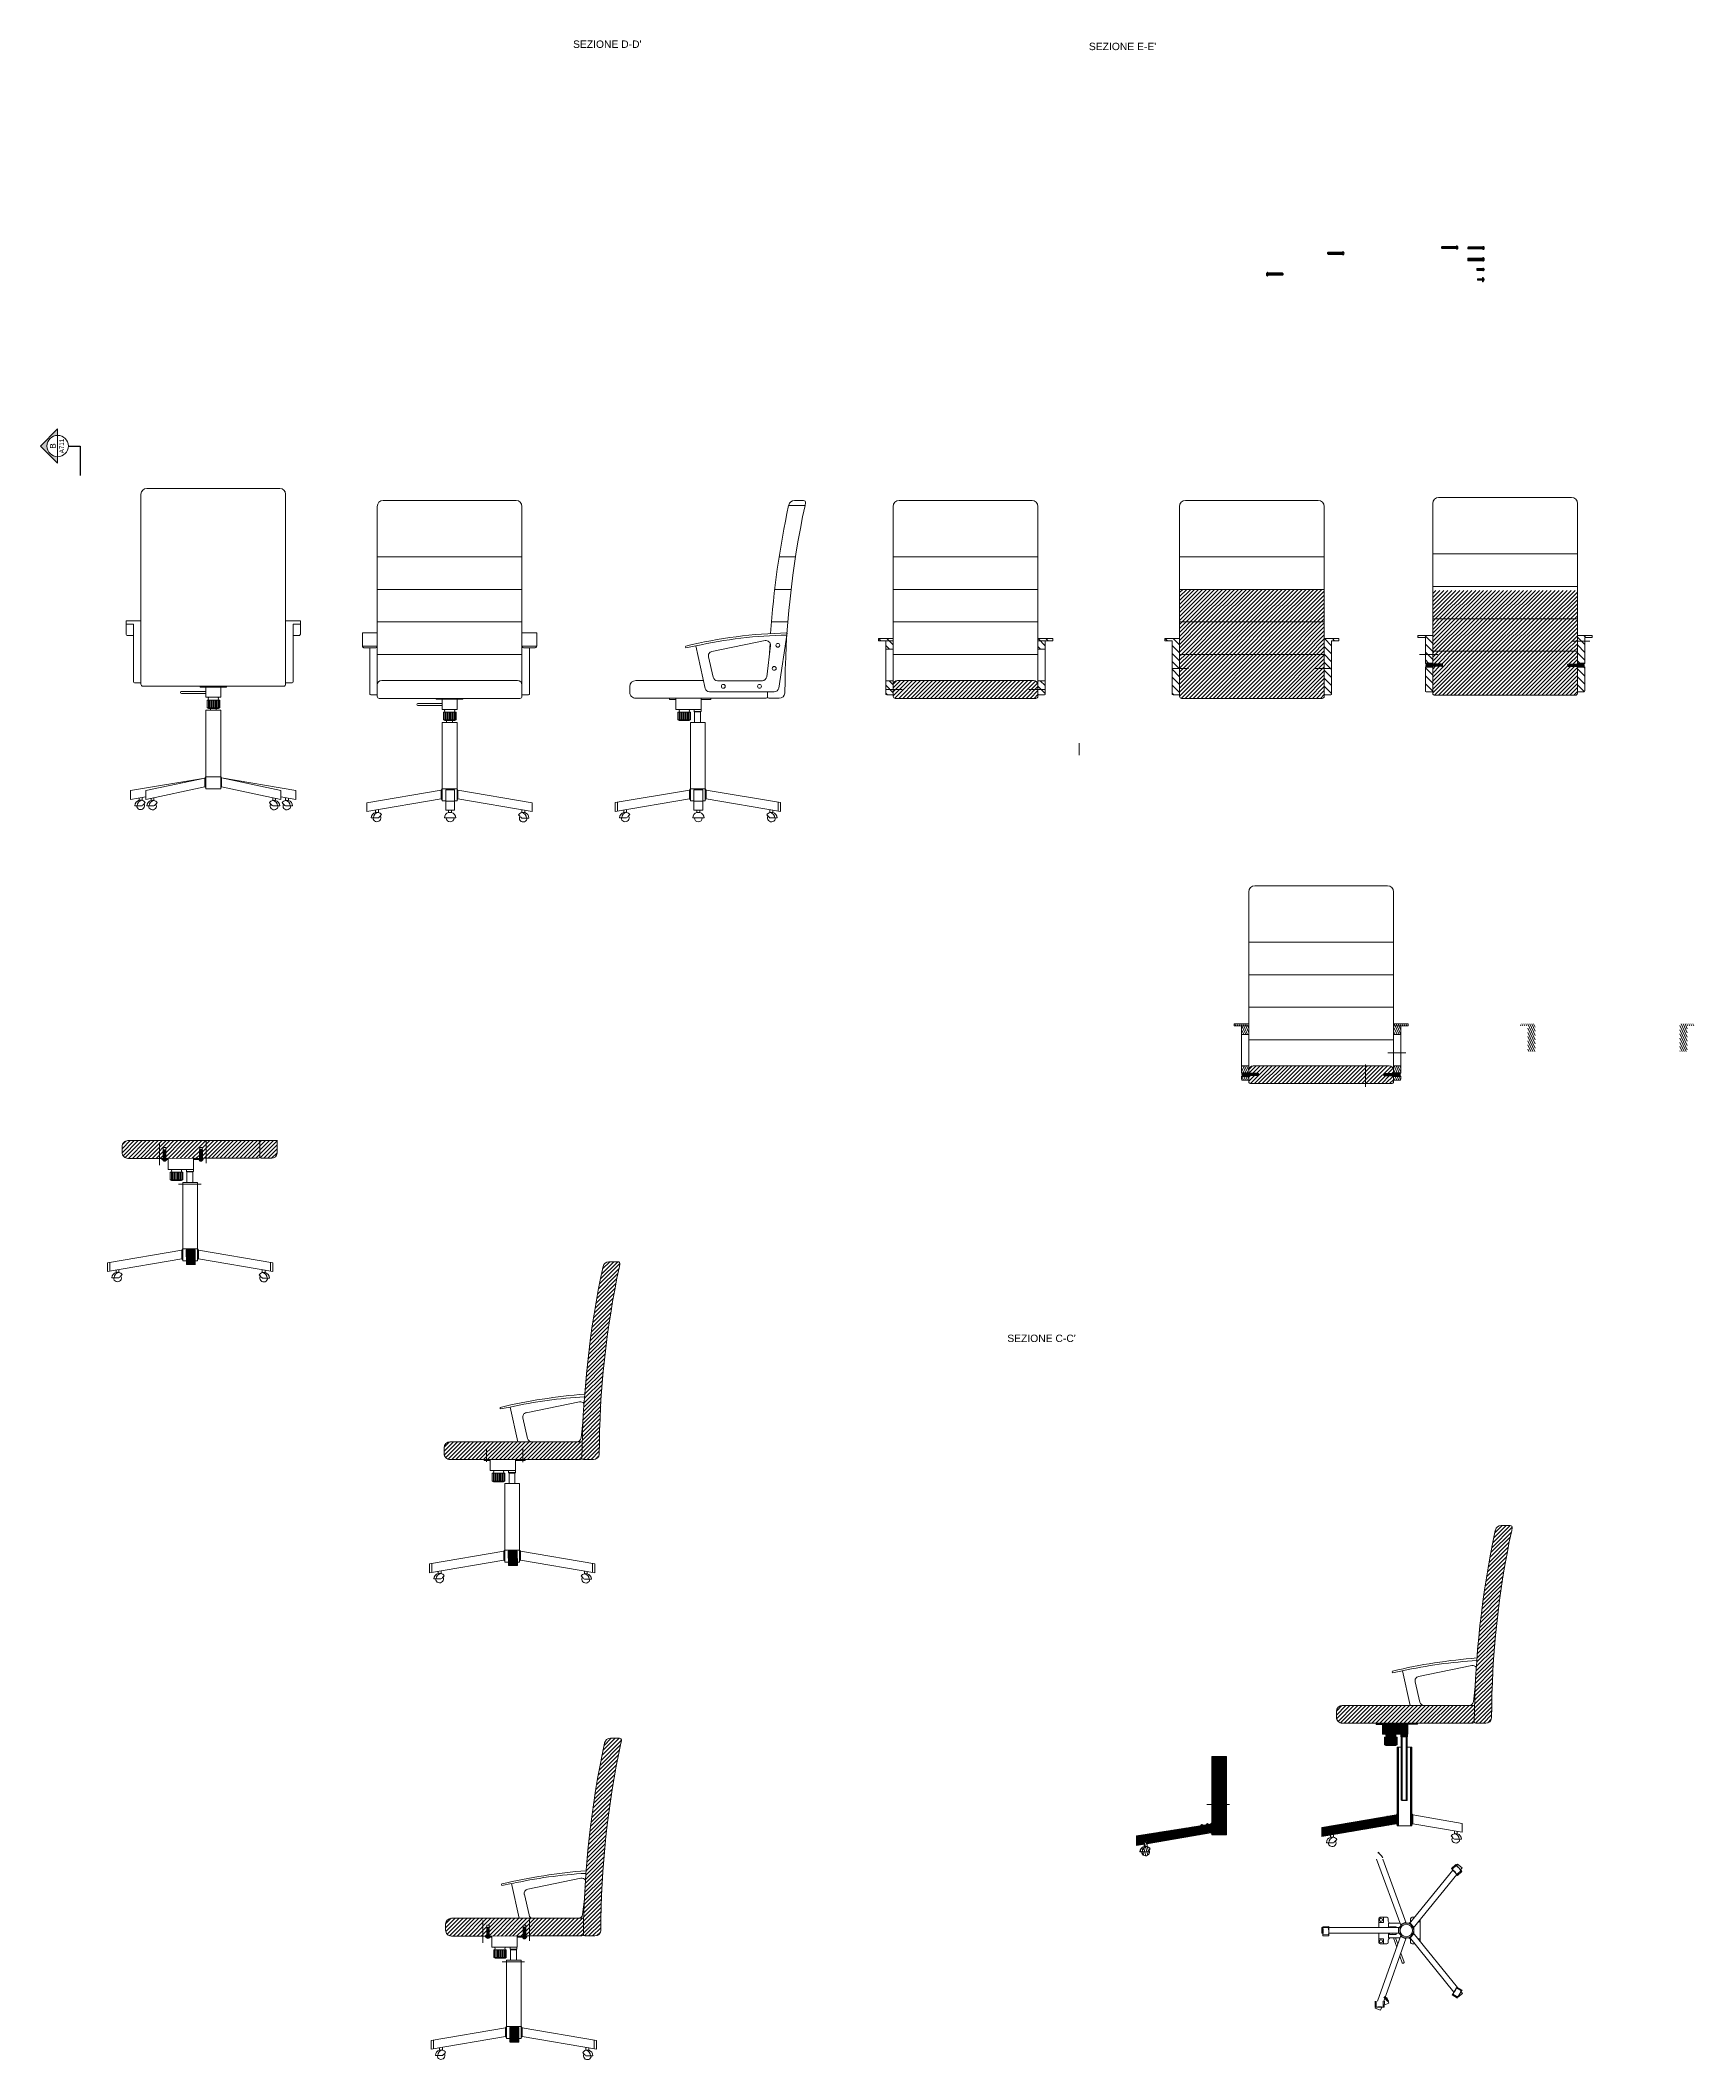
# Model space of a CAD drawing. Header units: millimetres. Extents: x 1212 to 3396, y 780 to 1892.
# Drawn here: x 1958 to 2518, y 780 to 1463 of the extents above; entities that cross this region are included whole.
import ezdxf
from ezdxf.enums import TextEntityAlignment as Align

# ---------------------------------------------------------------- set-up
doc = ezdxf.new("R2010")
doc.units = ezdxf.units.MM
doc.linetypes.add('TRATTOPUNTO', pattern=[25.4, 12.7, -6.35, 0, -6.35])
for name, color, linetype, lineweight in [('A-ANNO-SYMB', 3, 'Continuous', 18), ('A-FURN', 2, 'Continuous', 18), ('LINEE', 250, 'Continuous', 18), ('LINEE DI SEZIONE', 12, 'Continuous', 15), ('SCRITTE', 5, 'Continuous', 20), ('SCRITTE INTERNE', 15, 'Continuous', 9)]:
    doc.layers.add(name, color=color, linetype=linetype, lineweight=lineweight)
doc.layers.add('DETTAGLI', color=4, linetype='TRATTOPUNTO')
doc.styles.add('ARIAL', font='arial.ttf')
doc.styles.get("Standard").update_dxf_attribs({"font": 'arial.ttf'})
pattern_1 = [(45, (85.748, 1.0398), (-0.6735192, 0.6735192), [])]
pattern_2 = [(45, (302.1382, -89.3226), (-0.6735192, 0.6735192), [])]

msp = doc.modelspace()

# ---------------------------------------------------------------- texts
at = {"char_height": 2.5, "attachment_point": 1}
for s, width, insert in [("SEZIONE D-D'", 60.1527, (2137.91, 1463.39)), ("SEZIONE E-E'", 47.4359, (2312.58, 1462.63))]:
    msp.add_mtext_dynamic_manual_height_columns(s, width=width, gutter_width=12.5, heights=[0], dxfattribs=dict(at, insert=insert))
at = {"layer": 'A-FURN', "insert": (2284.95, 1025.13), "char_height": 2.5, "attachment_point": 1}
msp.add_mtext_dynamic_manual_height_columns("SEZIONE C-C'", width=42.6733, gutter_width=12.5, heights=[0], dxfattribs=at)

# ---------------------------------------------------------------- blocks, each defined once
blk = doc.blocks.new('viti3')
for p, q in [((-1.24, 0), (0.35, 0)), ((-1.14, -0.5), (-1.18, 0)), ((-1.02, -0.5), (-1.06, 0)), ((-0.9, -0.5), (-0.94, 0)), ((-0.78, -0.5), (-0.82, 0)), ((-0.66, -0.5), (-0.71, 0)), ((-0.55, -0.5), (-0.59, 0)), ((-0.08, -0.5), (-0.12, 0)), ((0.04, -0.5), (0, 0)), ((0.16, -0.5), (0.12, 0)), ((0.28, -0.5), (0.24, 0)), ((0.4, -0.5), (0.35, 0)), ((0.35, 0), (0.4, 0)), ((0.4, -0.5), (-1.24, -0.5)), ((-0.43, -0.5), (-0.47, 0)), ((-0.31, -0.5), (-0.35, 0)), ((-0.19, -0.5), (-0.24, 0)), ((0.4, -0.5), (0.4, -0.5)), ((0.45, -0.04), (0.45, -0.46))]:
    blk.add_line(p, q)
blk.add_lwpolyline([(-1.41, -0.98), (-1.41, 0.47, -0.414214), (-1.37, 0.5), (-1.27, 0.5, -0.414214), (-1.24, 0.47), (-1.24, -0.98, -0.414214), (-1.27, -1.01), (-1.37, -1.01, -0.414214)], format="xyb", close=True)
for centre, radius, start, end in [((-1.06, -0.25), 0.684, 120.51024, 239.48976), ((0.4, -0.04), 0.0421, 0, 90), ((0.4, -0.46), 0.0421, 270, 0)]:
    blk.add_arc(centre, radius, start, end)
blk = doc.blocks.new('SYMBOL')
at = {"layer": 'A-ANNO-SYMB', "linetype": 'Continuous', "lineweight": 20}
h = blk.add_hatch(color=256, dxfattribs=at)
h.dxf.hatch_style = 1
h.paths.add_polyline_path([(11.206, 4.948), (11.316, 4.948, -1), (11.678, 4.948), (11.788, 4.948), (11.497, 5.241)])
at = {"linetype": 'Continuous', "lineweight": 20}
blk.add_line((11.316, 4.948), (11.678, 4.948), dxfattribs=at)
at = {"layer": 'A-ANNO-SYMB', "linetype": 'Continuous', "lineweight": 20}
for p, q in [((11.206, 4.948), (11.497, 5.241)), ((11.788, 4.948), (11.497, 5.241)), ((11.316, 4.948), (11.206, 4.948)), ((11.678, 4.948), (11.788, 4.948))]:
    blk.add_line(p, q, dxfattribs=at)
blk.add_circle((11.497, 4.948), 0.181, dxfattribs=at)
for tag, p in [('SEZIONE', (11.497, 4.918)), ('TAVOLA', (11.497, 5.08))]:
    blk.add_attdef(tag, text='', height=0.1, dxfattribs=at).set_placement(p, align=Align.TOP_CENTER)

# ---------------------------------------------------------------- hatches: boundary and pattern name
at = {"layer": 'A-FURN'}
h = msp.add_hatch(dxfattribs=at)
h.set_pattern_fill('ANSI31', color=256, scale=0.19)
h.set_pattern_definition([(45, (107.0177, -156.9117), (-0.42656217, 0.42656217), [])])
h.paths.add_polyline_path([(2000.84, 1084.83), (2000, 1084.83), (2000, 1084.46), (2000.84, 1084.46)])
h.paths.add_polyline_path([(1999.11, 1084.83), (1998.71, 1084.83), (1998.71, 1084.46), (1999.11, 1084.46)])
h.paths.add_polyline_path([(2011.48, 1084.84), (2009.4, 1084.84), (2009.4, 1084.46), (2011.48, 1084.46)])
h.paths.add_polyline_path([(2012.68, 1084.84), (2012.37, 1084.84), (2012.37, 1084.46), (2012.68, 1084.46)])
at = {"layer": 'LINEE DI SEZIONE'}
h = msp.add_hatch(dxfattribs=at)
h.set_pattern_fill('ANSI31', color=256, scale=0.3)
h.paths.add_polyline_path([(2392.26, 1277.49), (2343.26, 1277.49), (2343.26, 1266.49), (2392.26, 1266.49)])
at = {"layer": 'LINEE DI SEZIONE', "transparency": 33554687}
h = msp.add_hatch(dxfattribs=at)
h.set_pattern_fill('ANSI31', color=256, scale=0.3)
h.set_pattern_definition(pattern_1)
h.paths.add_polyline_path([(2478.01, 1251.48), (2474.86, 1251.48), (2474.85, 1251.49), (2474.73, 1251.49), (2474.73, 1252.18), (2478.01, 1252.18), (2478.01, 1252.38), (2478.01, 1256.53), (2429.01, 1256.53), (2429.01, 1252.18), (2432.11, 1252.18), (2432.28, 1252.18), (2432.28, 1251.49), (2429.01, 1251.49), (2429.01, 1251.29), (2429.01, 1242.34, 0.414286), (2429.71, 1241.64), (2477.31, 1241.65, 0.414142), (2478.01, 1242.35)])
h.paths.add_polyline_path([(2478.01, 1277.17), (2429.01, 1277.17), (2429.01, 1267.53), (2478.01, 1267.53)])
h = msp.add_hatch(dxfattribs=at)
h.set_pattern_fill('ANSI31', color=256, scale=0.3)
h.paths.add_polyline_path([(2343.26, 1266.49), (2343.26, 1255.49), (2392.26, 1255.49), (2392.26, 1266.49)])
h = msp.add_hatch(dxfattribs=at)
h.set_pattern_fill('ANSI31', color=256, scale=0.3)
h.set_pattern_definition(pattern_1)
h.paths.add_polyline_path([(2429.01, 1267.53), (2429.01, 1256.53), (2478.01, 1256.53), (2478.01, 1267.53)])
at = {"layer": 'LINEE DI SEZIONE'}
h = msp.add_hatch(dxfattribs=at)
h.set_pattern_fill('ANSI31', color=256, scale=0.6, angle=90)
h.paths.add_polyline_path([(2297.81, 1246.59), (2295.31, 1246.59), (2295.31, 1245.11), (2295.31, 1244.3), (2295.31, 1243.64), (2297.81, 1243.64), (2297.81, 1244.3)])
h.paths.add_polyline_path([(2297.81, 1260.14), (2295.31, 1260.14), (2295.31, 1257.26), (2297.81, 1257.26)])
h.paths.add_polyline_path([(2300.31, 1260.84), (2295.31, 1260.84), (2295.31, 1260.14), (2297.81, 1260.14), (2300.31, 1260.14)])
h.paths.add_polyline_path([(2246.31, 1245.11), (2246.31, 1246.59), (2243.81, 1246.59), (2243.81, 1244.3), (2243.81, 1243.64), (2243.81, 1243.64), (2246.31, 1243.64), (2246.31, 1244.2)])
h.paths.add_polyline_path([(2246.31, 1243.64), (2243.81, 1243.64), (2243.81, 1242.07, 0.414214), (2244.11, 1241.77), (2246.31, 1241.77)])
h.paths.add_polyline_path([(2297.81, 1243.64), (2295.31, 1243.64), (2295.31, 1241.77), (2297.51, 1241.77, 0.414214), (2297.81, 1242.07)])
h.paths.add_polyline_path([(2246.31, 1260.14), (2243.81, 1260.14), (2243.81, 1257.26), (2246.31, 1257.26)])
h.paths.add_polyline_path([(2246.31, 1260.84), (2241.31, 1260.84), (2241.31, 1260.14), (2246.31, 1260.14)])
h = msp.add_hatch(dxfattribs=at)
h.set_pattern_fill('ANSI31', color=256, scale=0.6, angle=90)
h.paths.add_polyline_path([(2480.51, 1261.18), (2483.01, 1261.18), (2483.01, 1261.88), (2478.01, 1261.88), (2478.01, 1252.49), (2480.51, 1252.49)])
h.paths.add_polyline_path([(2480.51, 1251.18), (2478.01, 1251.18), (2478.01, 1242.81), (2480.21, 1242.81, 0.414214), (2480.51, 1243.11)])
h.paths.add_polyline_path([(2429.01, 1261.88), (2424.01, 1261.88), (2424.01, 1261.18), (2426.51, 1261.18), (2426.51, 1252.49), (2429.01, 1252.49)])
h.paths.add_polyline_path([(2429.01, 1251.18), (2426.51, 1251.18), (2426.51, 1243.11, 0.414214), (2426.81, 1242.81), (2429.01, 1242.81)])
h.paths.add_polyline_path([(2394.76, 1250.76), (2392.26, 1250.76), (2392.26, 1241.77), (2394.46, 1241.77, 0.414214), (2394.76, 1242.07)])
h.paths.add_polyline_path([(2394.76, 1260.14), (2397.26, 1260.14), (2397.26, 1260.84), (2392.26, 1260.84), (2392.26, 1251.34), (2392.26, 1250.76), (2394.76, 1250.76), (2394.76, 1251.67)])
h.paths.add_polyline_path([(2343.26, 1250.76), (2340.76, 1250.76), (2340.76, 1242.07, 0.414214), (2341.06, 1241.77), (2343.26, 1241.77)])
h.paths.add_polyline_path([(2343.26, 1260.84), (2338.26, 1260.84), (2338.26, 1260.14), (2340.76, 1260.14), (2340.76, 1251.45), (2340.76, 1250.76), (2343.26, 1250.76), (2343.26, 1251.34)])
h = msp.add_hatch(dxfattribs=at)
h.set_pattern_fill('ANSI31', color=256, scale=0.3)
h.paths.add_polyline_path([(2392.26, 1241.31), (2392.26, 1251.34), (2392.26, 1255.49), (2343.26, 1255.49), (2343.26, 1251.34), (2343.26, 1241.3, 0.414286), (2343.96, 1240.6), (2391.56, 1240.61, 0.414142)])
h = msp.add_hatch(dxfattribs=at)
h.set_pattern_fill('ANSI31', color=256, scale=0.3)
h.paths.add_polyline_path([(2295.31, 1244.3), (2295.31, 1245.11, 0.414214), (2293.81, 1246.61), (2247.81, 1246.61, 0.414214), (2246.31, 1245.11), (2246.31, 1244.2), (2246.31, 1241.3, 0.414286), (2247.01, 1240.6), (2294.61, 1240.61, 0.414142), (2295.31, 1241.31)])
at = {"layer": 'LINEE DI SEZIONE', "transparency": 33554687}
h = msp.add_hatch(dxfattribs=at)
h.set_pattern_fill('ANSI31', color=256, scale=0.19, angle=70)
h.set_pattern_definition([(115, (120.4177, -130.47573), (-0.54673017, -0.25494447), [])])
h.paths.add_polyline_path([(2364.23, 1116.11), (2364.23, 1113.83), (2366.73, 1113.83), (2366.73, 1114.63), (2366.73, 1116.11)])
h.paths.add_polyline_path([(2366.73, 1112.52), (2364.23, 1112.52), (2364.23, 1111.6, 0.414214), (2364.53, 1111.3), (2366.73, 1111.3)])
h.paths.add_polyline_path([(2366.73, 1129.67), (2364.23, 1129.67), (2364.23, 1126.79), (2366.73, 1126.79)])
h.paths.add_polyline_path([(2366.73, 1130.37), (2361.73, 1130.37), (2361.73, 1129.67), (2366.73, 1129.67)])
h.paths.add_polyline_path([(2418.23, 1116.11), (2415.73, 1116.11), (2415.73, 1114.63), (2415.73, 1113.83), (2418.23, 1113.83)])
h.paths.add_polyline_path([(2418.23, 1112.52), (2415.73, 1112.52), (2415.73, 1111.3), (2417.93, 1111.3, 0.414214), (2418.23, 1111.6)])
h.paths.add_polyline_path([(2418.23, 1129.67), (2415.73, 1129.67), (2415.73, 1126.79), (2418.23, 1126.79)])
h.paths.add_polyline_path([(2420.73, 1130.37), (2415.73, 1130.37), (2415.73, 1129.67), (2420.73, 1129.67)])
h.paths.add_polyline_path([(2463.68, 1129.67), (2461.18, 1129.67), (2461.18, 1120.97), (2463.68, 1120.97)])
h.paths.add_polyline_path([(2463.68, 1130.37), (2458.68, 1130.37), (2458.68, 1129.67), (2463.68, 1129.67)])
h.paths.add_polyline_path([(2517.68, 1130.37), (2512.68, 1130.37), (2512.68, 1129.67), (2517.68, 1129.67)])
h.paths.add_polyline_path([(2515.18, 1129.67), (2512.68, 1129.67), (2512.68, 1120.97), (2515.18, 1120.97)])
h = msp.add_hatch(dxfattribs=at)
h.set_pattern_fill('ANSI31', color=256, scale=0.3)
h.set_pattern_definition([(45, (120.4177, -130.4757), (-0.6735192, 0.6735192), [])])
h.paths.add_polyline_path([(2415.73, 1114.63, 0.414214), (2414.23, 1116.13), (2368.23, 1116.13, 0.414214), (2366.73, 1114.63), (2366.73, 1113.52), (2370, 1113.52), (2370, 1112.83), (2366.73, 1112.83), (2366.73, 1112.62), (2366.73, 1110.82, 0.414286), (2367.43, 1110.12), (2415.03, 1110.13, 0.414142), (2415.73, 1110.83), (2415.73, 1112.52), (2415.73, 1112.62), (2415.73, 1112.83), (2413.16, 1112.83), (2412.46, 1112.83), (2412.46, 1113.52), (2415.73, 1113.52), (2415.73, 1113.72), (2415.73, 1113.83)])
h = msp.add_hatch(dxfattribs=at)
h.set_pattern_fill('ANSI31', color=256, scale=0.3)
h.paths.add_polyline_path([(1999.77, 1088.03), (1999.34, 1088.03), (1999.11, 1087.91), (1999.77, 1087.91)])
edge = h.paths.add_edge_path()
edge.add_line((2012.37, 1087.91), (2012.37, 1084.84))
edge.add_line((2012.37, 1084.84), (2031.34, 1084.84))
edge.add_arc((2031.34, 1085.34), 0.5, 270.0135, 360)
edge.add_line((2031.84, 1085.34), (2031.84, 1090.33))
edge.add_arc((2031.34, 1090.33), 0.5, 360, 450)
edge.add_line((2031.34, 1090.83), (1987.2, 1090.83))
edge.add_arc((1987.2, 1088.83), 2, 90, 180)
edge.add_line((1985.2, 1088.83), (1985.2, 1086.83))
edge.add_arc((1987.2, 1086.83), 2, 180, 270.01408)
edge.add_line((1987.2, 1084.83), (1999.11, 1084.83))
edge.add_line((1999.11, 1084.83), (1999.11, 1085.79))
edge.add_line((1999.11, 1085.79), (1999.34, 1086.02))
edge.add_line((1999.34, 1086.02), (1999.11, 1086.02))
edge.add_line((1999.11, 1086.02), (1999.11, 1088.51))
edge.add_line((1999.11, 1088.51), (2000, 1088.51))
edge.add_line((2000, 1088.51), (2000, 1084.83))
edge.add_line((2000, 1084.83), (2011.48, 1084.84))
edge.add_line((2011.48, 1084.84), (2011.48, 1088.51))
edge.add_line((2011.48, 1088.51), (2012.37, 1088.51))
edge.add_line((2012.37, 1088.51), (2012.37, 1087.91))
h = msp.add_hatch(dxfattribs=at)
h.set_pattern_fill('ANSI31', color=256, scale=0.3)
h.paths.add_polyline_path([(2031.84, 1085.34, 0.414214), (2032.34, 1084.84), (2035.76, 1084.84, 0.383191), (2037.75, 1086.63), (2037.75, 1090.83), (2031.34, 1090.83, -0.414214), (2031.84, 1090.33)])
at = {"layer": 'LINEE DI SEZIONE'}
h = msp.add_hatch(dxfattribs=at)
h.set_pattern_fill('ANSI31', color=256, scale=0.1, angle=90)
h.set_pattern_definition([(135, (-109.0481, 101.98467), (-0.224506403, -0.224506403), [])])
h.paths.add_polyline_path([(2009.99, 1048.91), (2006.99, 1048.91), (2006.94, 1053.83), (2009.94, 1053.83)])
h.paths.add_polyline_path([(2011.48, 1084.83), (2009.4, 1084.85), (2009.4, 1084.46), (2011.48, 1084.46)])
h.paths.add_polyline_path([(2012.68, 1084.84), (2012.37, 1084.84), (2012.37, 1084.46), (2012.68, 1084.46)])
h.paths.add_polyline_path([(2000.84, 1084.84), (1999.99, 1084.84), (1999.99, 1084.46), (2000.84, 1084.46)])
h.paths.add_polyline_path([(1999.11, 1084.84), (1998.71, 1084.84), (1998.71, 1084.46), (1999.07, 1084.46), (1999.11, 1084.46)])
h = msp.add_hatch(dxfattribs=at)
h.set_pattern_fill('ANSI31', color=256, scale=0.3)
h.paths.add_polyline_path([(2153.61, 1048.17), (2153.76, 1049, 0.467687), (2153.07, 1049.83), (2150.03, 1049.83, 0.352514), (2148.08, 1048.25), (2148.06, 1048.17, 0.049744), (2140.89, 983.36, 0.414214), (2141.39, 982.86), (2144.81, 982.86, 0.383262), (2146.8, 984.65, -0.05281)])
h = msp.add_hatch(dxfattribs=at)
h.set_pattern_fill('ANSI31', color=256, scale=0.3)
h.paths.add_polyline_path([(2141, 988.85), (2139.26, 988.85, -0.020374), (2139.14, 988.85), (2123.95, 988.85, -0.022356), (2123.82, 988.85), (2096.25, 988.85, 0.414214), (2094.25, 986.85), (2094.25, 984.85, 0.414283), (2096.25, 982.85), (2108.16, 982.85), (2109.89, 982.85), (2118.44, 982.86), (2120.53, 982.85), (2121.72, 982.86), (2140.39, 982.86, 0.414145), (2140.89, 983.36), (2140.89, 983.36, -0.004178)])
h = msp.add_hatch(dxfattribs=at)
h.set_pattern_fill('ANSI31', color=256, scale=0.1, angle=90)
h.paths.add_polyline_path([(2120.93, 982.85), (2120.53, 982.85), (2118.44, 982.86), (2118.44, 982.48), (2120.93, 982.48)])
h.paths.add_polyline_path([(2109.89, 982.85), (2108.6, 982.85), (2108.6, 982.48), (2109.04, 982.48), (2109.89, 982.48)])
h.paths.add_polyline_path([(2108.6, 982.85), (2108.16, 982.85), (2107.76, 982.85), (2107.76, 982.48), (2108.12, 982.48), (2108.16, 982.48), (2108.6, 982.48)])
h.paths.add_polyline_path([(2121.72, 982.86), (2120.93, 982.85), (2120.93, 982.48), (2121.72, 982.48)])
h.paths.add_polyline_path([(2118.99, 951.85), (2115.99, 951.85), (2116.03, 946.92), (2119.04, 946.92)])
h = msp.add_hatch(dxfattribs=at)
h.set_pattern_fill('ANSI31', color=256, scale=0.3)
h.set_pattern_definition(pattern_2)
h.paths.add_polyline_path([(2455.75, 958.84), (2455.9, 959.68, 0.467687), (2455.21, 960.5), (2452.17, 960.5, 0.352514), (2450.22, 958.93), (2450.2, 958.84, 0.049744), (2443.03, 894.04, 0.414214), (2443.53, 893.54), (2446.95, 893.54, 0.383262), (2448.94, 895.33, -0.05281)])
h = msp.add_hatch(dxfattribs=at)
h.set_pattern_fill('ANSI31', color=256, scale=0.3)
h.set_pattern_definition(pattern_2)
h.paths.add_polyline_path([(2443.13, 899.53), (2441.4, 899.53, -0.020374), (2441.28, 899.53), (2426.09, 899.53, -0.022356), (2425.96, 899.53), (2398.39, 899.53, 0.414214), (2396.39, 897.53), (2396.39, 895.53, 0.414283), (2398.39, 893.53), (2410.29, 893.53), (2412.03, 893.53), (2420.58, 893.54), (2422.67, 893.52), (2423.86, 893.53), (2442.53, 893.54, 0.414145), (2443.03, 894.04), (2443.03, 894.04, -0.004178)])
h = msp.add_hatch(dxfattribs=at)
h.set_pattern_fill('ANSI31', color=256, scale=0.1, angle=90)
h.paths.add_polyline_path([(2423.86, 893.53), (2422.67, 893.52), (2420.58, 893.54), (2420.58, 893.16), (2422.67, 893.16), (2423.86, 893.16)])
h.paths.add_polyline_path([(2412.03, 893.53), (2410.29, 893.53), (2409.9, 893.53), (2409.9, 893.15), (2410.26, 893.15), (2410.29, 893.15), (2411.18, 893.15), (2412.03, 893.15)])
h = msp.add_hatch(dxfattribs=at)
h.set_pattern_fill('ANSI31', color=256, scale=0.1, angle=90)
h.paths.add_polyline_path([(2420.51, 889.78), (2418.21, 889.78), (2418.21, 889.07), (2420.51, 889.07)])
h.paths.add_polyline_path([(2420.51, 889.07), (2418.21, 889.07), (2418.36, 888.9), (2420.36, 888.9)])
h.paths.add_polyline_path([(2416.45, 889.26), (2416.57, 889.38), (2416.45, 889.51), (2416.57, 889.64), (2416.45, 889.79), (2413.21, 889.79), (2413.08, 889.64), (2413.21, 889.51), (2413.08, 889.38), (2413.21, 889.26), (2413.08, 889.15), (2413.21, 889.04), (2413.08, 888.95), (2413.21, 888.84), (2416.45, 888.84), (2416.57, 888.95), (2416.45, 889.04), (2416.57, 889.15)])
h.paths.add_polyline_path([(2416.95, 888.84), (2416.71, 888.84), (2416.71, 886.24), (2416.95, 886.24)])
h.paths.add_polyline_path([(2416.71, 888.84), (2416.31, 888.84), (2416.31, 886.24), (2416.71, 886.24)])
h.paths.add_polyline_path([(2416.31, 888.84), (2415.91, 888.84), (2415.91, 886.24), (2416.31, 886.24)])
h.paths.add_polyline_path([(2415.91, 888.84), (2415.51, 888.84), (2415.51, 886.24), (2415.91, 886.24)])
h.paths.add_polyline_path([(2415.51, 888.84), (2415.11, 888.84), (2415.11, 886.24), (2415.51, 886.24)])
h.paths.add_polyline_path([(2415.11, 888.84), (2414.71, 888.84), (2414.71, 886.24), (2415.11, 886.24)])
h.paths.add_polyline_path([(2414.71, 888.84), (2414.31, 888.84), (2414.31, 886.24), (2414.71, 886.24)])
h.paths.add_polyline_path([(2414.31, 888.84), (2413.91, 888.84), (2413.91, 886.24), (2414.31, 886.24)])
h.paths.add_polyline_path([(2413.91, 888.84), (2413.51, 888.84), (2413.51, 886.24), (2413.91, 886.24)])
h.paths.add_polyline_path([(2413.51, 888.84), (2413.21, 888.84), (2413.11, 888.84), (2413.11, 886.24), (2413.51, 886.24)])
h.paths.add_polyline_path([(2413.11, 888.84), (2412.71, 888.84), (2412.71, 886.24), (2413.11, 886.24)])
h.paths.add_polyline_path([(2416.95, 886.24), (2416.71, 886.24), (2416.31, 886.24), (2415.91, 886.24), (2415.51, 886.24), (2412.71, 886.24), (2413.13, 886), (2416.52, 886)])
h.paths.add_polyline_path([(2420.58, 893.54), (2412.03, 893.53), (2412.03, 889.79), (2420.58, 889.79)])
h = msp.add_hatch(dxfattribs=at)
h.set_pattern_fill('ANSI31', color=256, scale=0.3)
h.set_pattern_definition([(45, (0.5051, -161.3812), (-0.6735192, 0.6735192), [])])
h.paths.add_polyline_path([(2141.5, 827.47), (2139.77, 827.47, -0.020374), (2139.65, 827.47), (2124.45, 827.47, -0.022356), (2124.33, 827.47), (2096.75, 827.47, 0.414214), (2094.75, 825.47), (2094.75, 823.47, 0.414283), (2096.75, 821.47), (2108.66, 821.47), (2108.66, 824.4), (2108.66, 825.15), (2109.55, 825.15), (2109.55, 824.25), (2109.55, 821.47), (2110.39, 821.47), (2118.95, 821.48), (2121.04, 821.46), (2121.04, 821.47), (2121.04, 825.15), (2121.92, 825.15), (2121.92, 821.47), (2122.23, 821.48), (2140.9, 821.48, 0.414145), (2141.4, 821.98), (2141.4, 821.98, -0.004178)])
h.paths.add_polyline_path([(2154.11, 886.79), (2154.26, 887.62, 0.467687), (2153.58, 888.45), (2150.54, 888.45, 0.354068), (2148.58, 886.86, 0.049804), (2141.4, 821.98, 0.414214), (2141.9, 821.48), (2145.31, 821.48, 0.383262), (2147.3, 823.27, -0.05281)])
h = msp.add_hatch(dxfattribs=at)
h.set_pattern_fill('ANSI31', color=256, scale=0.1, angle=90)
h.paths.add_polyline_path([(2359.19, 882.31), (2354.19, 882.31), (2354.19, 855.71), (2359.19, 855.71)])
h = msp.add_hatch(dxfattribs=at)
h.set_pattern_fill('ANSI31', color=256, scale=0.1, angle=90)
h.paths.add_polyline_path([(2417.45, 885.38), (2416.95, 885.38), (2416.95, 858.77), (2417.45, 858.77)])
h.paths.add_polyline_path([(2421.95, 885.38), (2421.45, 885.38), (2421.45, 858.77), (2421.95, 858.77)])
h = msp.add_hatch(dxfattribs=at)
h.set_pattern_fill('ANSI31', color=256, scale=0.1, angle=90)
h.paths.add_polyline_path([(2420.36, 888.9), (2420.06, 888.9), (2420.06, 867.51), (2420.36, 867.51)])
h.paths.add_polyline_path([(2418.66, 888.9), (2418.36, 888.9), (2418.36, 867.51), (2418.66, 867.51)])
h.paths.add_polyline_path([(2420.36, 867.51), (2418.36, 867.51), (2418.52, 867.34), (2420.21, 867.34)])
h = msp.add_hatch(dxfattribs=at)
h.set_pattern_fill('ANSI31', color=256, scale=0.1, angle=90)
h.paths.add_polyline_path([(2416.62, 862.47), (2391.46, 858.19), (2391.46, 855.19), (2416.62, 859.45)])
h.paths.add_polyline_path([(2416.95, 862.84), (2416.62, 862.45), (2416.62, 859.45), (2416.95, 859.2)])
h.paths.add_polyline_path([(2422.28, 862.47), (2421.95, 862.86), (2421.95, 859.21), (2422.28, 859.47)])
h = msp.add_hatch(dxfattribs=at)
h.set_pattern_fill('ANSI31', color=256, scale=0.1, angle=90)
h.paths.add_polyline_path([(2329.48, 855.48), (2328.65, 855.35), (2328.69, 852.12), (2329.48, 852.26)])
h = msp.add_hatch(dxfattribs=at)
h.set_pattern_fill('ANSI31', color=256, scale=0.1, angle=90)
h.paths.add_polyline_path([(2349.86, 858.19), (2350.57, 858.31), (2350.53, 858.57), (2350.44, 858.56), (2350.41, 858.76), (2350.32, 858.84), (2329.48, 855.48), (2329.48, 852.26), (2331.24, 852.56), (2331.24, 852.97, 0.297493), (2331.24, 853.08), (2331.24, 853.43), (2332.29, 853.61), (2332.29, 853.24, 0.304606), (2332.29, 853.13), (2332.29, 852.74), (2353.86, 856.41), (2354.19, 856.15), (2354.19, 856.25), (2353.86, 856.5), (2353.86, 856.55), (2350.23, 855.93)])
h.paths.add_polyline_path([(2352.31, 858.86), (2352.27, 859.07), (2352.19, 859.14), (2351.27, 858.99), (2351.21, 858.89), (2351.25, 858.69), (2351.15, 858.67), (2351.19, 858.41), (2352.44, 858.61), (2352.39, 858.88)])
h.paths.add_polyline_path([(2353.86, 859.31), (2354.19, 859.7), (2354.19, 859.8), (2353.86, 859.41), (2353.14, 859.29), (2353.08, 859.19), (2353.11, 858.99), (2353.02, 858.98), (2353.06, 858.71), (2353.86, 858.84)])
h = msp.add_hatch(dxfattribs=at)
h.set_pattern_fill('ANSI31', color=256, scale=0.1)
h.paths.add_polyline_path([(2352.44, 858.61), (2351.19, 858.41), (2351.47, 856.7), (2351.55, 856.15), (2352.8, 856.37)])
h.paths.add_polyline_path([(2353.86, 858.84), (2353.06, 858.71), (2353.34, 857), (2353.42, 856.47), (2353.86, 856.55)])
h.paths.add_polyline_path([(2350.57, 858.31), (2349.86, 858.19), (2350.23, 855.93), (2350.93, 856.05)])
h = msp.add_hatch(dxfattribs=at)
h.set_pattern_fill('ANSI31', color=256, scale=0.1, angle=90)
h.paths.add_polyline_path([(2354.19, 859.7), (2353.86, 859.31), (2353.86, 856.5), (2354.19, 856.25)])
h = msp.add_hatch(dxfattribs=at)
h.set_pattern_fill('ANSI31', color=256, scale=0.2, angle=60)
h.paths.add_polyline_path([(2332.93, 850.55, -0.047015), (2332.24, 849.93), (2330.45, 849.93, 1.280681)])
h.paths.add_polyline_path([(2333.33, 851.04, 0.174361), (2332.26, 851.77, 0.384622), (2330.65, 849.93), (2332.24, 849.93, 0.047015), (2332.93, 850.55, 0.031842)])
h.paths.add_polyline_path([(2332.26, 853.11, 0.464499), (2332.23, 853.14), (2331.3, 852.98, 0.36559), (2331.27, 852.96), (2331.27, 851.77, -0.131548), (2332.26, 851.77)])
h.paths.add_polyline_path([(2332.26, 851.77, 0.131548), (2331.27, 851.77, 0.339512), (2329.86, 849.93), (2330.45, 849.93), (2330.65, 849.93, -0.384622)])
h.paths.add_polyline_path([(2332.26, 853.58), (2331.27, 853.41), (2331.27, 853.11, 0.464499), (2331.31, 853.08), (2332.24, 853.23, 0.365654), (2332.26, 853.26)])
h = msp.add_hatch(dxfattribs=at)
h.set_pattern_fill('ANSI31', color=256, scale=0.1, angle=90)
h.set_pattern_definition([(135, (0.50507, -161.3812), (-0.224506403, -0.224506403), [])])
h.paths.add_polyline_path([(2119.54, 785.54), (2116.54, 785.54), (2116.5, 790.47), (2119.5, 790.47)])
h.paths.add_polyline_path([(2121.04, 821.46), (2118.95, 821.48), (2118.95, 821.1), (2121.04, 821.1)])
h.paths.add_polyline_path([(2122.23, 821.48), (2121.92, 821.47), (2121.92, 821.1), (2122.23, 821.1)])
h.paths.add_polyline_path([(2110.39, 821.47), (2109.55, 821.47), (2109.55, 821.09), (2110.39, 821.09)])
h.paths.add_polyline_path([(2108.66, 821.47), (2108.26, 821.47), (2108.26, 821.09), (2108.63, 821.09), (2108.66, 821.09)])

# ---------------------------------------------------------------- linework, layer by layer
at = {"color": 0, "linetype": 'Continuous'}
for p, q in [((2393.46, 1391.13), (2393.46, 1391.54)), ((2393.47, 1391.56), (2393.57, 1391.67)), ((2393.47, 1391.11), (2393.57, 1391)), ((2393.6, 1391.68), (2398.52, 1391.68)), ((2393.6, 1390.99), (2398.52, 1390.99)), ((2398.52, 1391.85), (2398.52, 1390.82)), ((2398.55, 1391.88), (2398.69, 1391.88)), ((2398.55, 1390.79), (2398.69, 1390.79)), ((2373.14, 1384.77), (2373, 1384.77)), ((2373.14, 1383.68), (2373, 1383.68)), ((2373.17, 1383.71), (2373.17, 1384.74)), ((2378.1, 1384.57), (2373.17, 1384.57)), ((2378.1, 1383.88), (2373.17, 1383.88)), ((2378.22, 1384.45), (2378.12, 1384.56)), ((2378.22, 1384), (2378.12, 1383.89)), ((2378.23, 1384.43), (2378.23, 1384.02))]:
    msp.add_line(p, q, dxfattribs=at)
for p, q in [((2393.74, 1390.99), (2393.63, 1391.68)), ((2393.89, 1390.99), (2393.78, 1391.68)), ((2394.04, 1390.99), (2393.93, 1391.68)), ((2394.19, 1390.99), (2394.08, 1391.68)), ((2394.34, 1390.99), (2394.23, 1391.68)), ((2394.49, 1390.99), (2394.38, 1391.68)), ((2394.64, 1390.99), (2394.53, 1391.68)), ((2394.79, 1390.99), (2394.68, 1391.68)), ((2394.94, 1390.99), (2394.83, 1391.68)), ((2395.09, 1390.99), (2394.98, 1391.68)), ((2395.24, 1390.99), (2395.13, 1391.68)), ((2395.39, 1390.99), (2395.28, 1391.68)), ((2395.54, 1390.99), (2395.43, 1391.68)), ((2395.69, 1390.99), (2395.58, 1391.68)), ((2395.69, 1390.99), (2395.58, 1391.68)), ((2395.84, 1390.99), (2395.73, 1391.68)), ((2395.99, 1390.99), (2395.88, 1391.68)), ((2396.14, 1390.99), (2396.03, 1391.68)), ((2396.29, 1390.99), (2396.18, 1391.68)), ((2396.44, 1390.99), (2396.33, 1391.68)), ((2396.59, 1390.99), (2396.48, 1391.68)), ((2396.74, 1390.99), (2396.63, 1391.68)), ((2396.89, 1390.99), (2396.78, 1391.68)), ((2397.04, 1390.99), (2396.93, 1391.68)), ((2397.19, 1390.99), (2397.08, 1391.68)), ((2397.34, 1390.99), (2397.23, 1391.68)), ((2397.49, 1390.99), (2397.38, 1391.68)), ((2397.64, 1390.99), (2397.53, 1391.68)), ((2397.79, 1390.99), (2397.68, 1391.68)), ((2397.94, 1390.99), (2397.83, 1391.68)), ((2398.09, 1390.99), (2397.98, 1391.68)), ((2398.24, 1390.99), (2398.13, 1391.68)), ((2398.39, 1390.99), (2398.28, 1391.68)), ((2398.72, 1390.82), (2398.72, 1391.85)), ((2372.97, 1384.74), (2372.97, 1383.71)), ((2373.3, 1384.57), (2373.41, 1383.88)), ((2373.45, 1384.57), (2373.56, 1383.88)), ((2373.6, 1384.57), (2373.71, 1383.88)), ((2373.75, 1384.57), (2373.86, 1383.88)), ((2373.9, 1384.57), (2374.01, 1383.88)), ((2374.05, 1384.57), (2374.16, 1383.88)), ((2374.2, 1384.57), (2374.31, 1383.88)), ((2374.35, 1384.57), (2374.46, 1383.88)), ((2374.5, 1384.57), (2374.61, 1383.88)), ((2374.65, 1384.57), (2374.76, 1383.88)), ((2374.8, 1384.57), (2374.91, 1383.88)), ((2374.95, 1384.57), (2375.06, 1383.88)), ((2375.1, 1384.57), (2375.21, 1383.88)), ((2375.25, 1384.57), (2375.36, 1383.88)), ((2375.4, 1384.57), (2375.51, 1383.88)), ((2375.55, 1384.57), (2375.66, 1383.88)), ((2375.7, 1384.57), (2375.81, 1383.88)), ((2375.85, 1384.57), (2375.96, 1383.88)), ((2376, 1384.57), (2376.11, 1383.88)), ((2376, 1384.57), (2376.11, 1383.88)), ((2376.15, 1384.57), (2376.26, 1383.88)), ((2376.3, 1384.57), (2376.41, 1383.88)), ((2376.45, 1384.57), (2376.56, 1383.88)), ((2376.6, 1384.57), (2376.71, 1383.88)), ((2376.75, 1384.57), (2376.86, 1383.88)), ((2376.9, 1384.57), (2377.01, 1383.88)), ((2377.05, 1384.57), (2377.16, 1383.88)), ((2377.2, 1384.57), (2377.31, 1383.88)), ((2377.35, 1384.57), (2377.46, 1383.88)), ((2377.5, 1384.57), (2377.61, 1383.88)), ((2377.65, 1384.57), (2377.76, 1383.88)), ((2377.8, 1384.57), (2377.91, 1383.88)), ((2377.95, 1384.57), (2378.06, 1383.88)), ((1967.01, 1326.05), (1971.01, 1326.05)), ((1971.01, 1326.05), (1971.01, 1316.05))]:
    msp.add_line(p, q)
for centre, start, end in [((2393.49, 1391.54), 136.31597, 180), ((2393.49, 1391.13), 180, 223.16444), ((2393.6, 1391.65), 90, 136.31597), ((2393.6, 1391.02), 223.16444, 270), ((2398.55, 1391.85), 90, 180), ((2398.55, 1390.82), 180, 270), ((2373.14, 1384.74), 0, 90), ((2373.14, 1383.71), 270, 0), ((2378.1, 1384.54), 43.16444, 90), ((2378.1, 1383.91), 270, 316.31597), ((2378.2, 1384.43), 0, 43.16444), ((2378.2, 1384.02), 316.31597, 0)]:
    msp.add_arc(centre, 0.03, start, end, dxfattribs=at)
for centre, radius, start, end in [((2398.69, 1391.85), 0.03, 0, 90), ((2398.69, 1390.82), 0.03, 270, 0), ((2398.38, 1391.34), 0.614, 303.88008, 56.11992), ((2373.31, 1384.22), 0.614, 123.88008, 236.11992), ((2373, 1384.74), 0.03, 90, 180), ((2373, 1383.71), 0.03, 180, 270)]:
    msp.add_arc(centre, radius, start, end)
at = {"layer": 'A-FURN'}
for p, q in [((1991.59, 1249.22), (1991.59, 1309.71)), ((2038.59, 1311.71), (1993.59, 1311.71)), ((2040.59, 1249.28), (2040.59, 1309.71)), ((2118.61, 1307.6), (2073.61, 1307.6)), ((2212.89, 1307.6), (2215.93, 1307.6)), ((2216.47, 1305.94), (2216.62, 1306.77)), ((2293.31, 1307.6), (2248.31, 1307.6)), ((2390.26, 1307.6), (2345.26, 1307.6)), ((2429.01, 1252.38), (2429.01, 1306.64)), ((2476.01, 1308.64), (2431.01, 1308.64)), ((2478.01, 1252.38), (2478.01, 1306.64)), ((2071.61, 1245.11), (2071.61, 1305.6)), ((2120.61, 1245.17), (2120.61, 1305.6)), ((2210.92, 1305.94), (2210.94, 1306.02)), ((2210.92, 1305.94), (2216.47, 1305.94)), ((2246.31, 1245.11), (2246.31, 1305.6)), ((2295.31, 1305.6), (2295.31, 1245.11)), ((2343.26, 1251.34), (2343.26, 1305.6)), ((2392.26, 1251.34), (2392.26, 1305.6)), ((2071.61, 1288.49), (2120.61, 1288.49)), ((2207.69, 1288.49), (2213.24, 1288.49)), ((2246.31, 1288.49), (2295.31, 1288.49)), ((2343.26, 1288.49), (2392.26, 1288.49)), ((2429.01, 1289.53), (2478.01, 1289.53)), ((2071.61, 1277.49), (2120.61, 1277.49)), ((2206.19, 1277.49), (2211.74, 1277.49)), ((2246.31, 1277.49), (2295.31, 1277.49)), ((2343.26, 1277.49), (2392.26, 1277.49)), ((2429.01, 1278.53), (2478.01, 1278.53)), ((1989.09, 1265.73), (1986.59, 1265.73)), ((1989.09, 1246.18), (1989.09, 1265.73)), ((2043.09, 1246.18), (2043.09, 1265.73)), ((2043.09, 1265.73), (2045.59, 1265.73)), ((2071.61, 1266.49), (2120.61, 1266.49)), ((2205.09, 1266.49), (2210.64, 1266.49)), ((2246.31, 1266.49), (2295.31, 1266.49)), ((2343.26, 1266.49), (2392.26, 1266.49)), ((2429.01, 1267.53), (2478.01, 1267.53)), ((2071.61, 1258.27), (2066.61, 1258.27)), ((2071.61, 1262.77), (2069.11, 1262.77)), ((2125.61, 1258.31), (2120.61, 1258.27)), ((2176.12, 1257.74), (2179.46, 1258.36)), ((2182.63, 1243.98), (2179.46, 1258.36)), ((2202.94, 1260.16), (2184.91, 1256.47)), ((2203.49, 1247.91), (2204.73, 1258.51)), ((2204.6, 1259.32), (2204.42, 1255.91)), ((2207.55, 1244.11), (2210.36, 1262.74)), ((2241.31, 1260.84), (2246.31, 1260.84)), ((2241.31, 1260.14), (2241.31, 1260.84)), ((2241.31, 1260.14), (2246.31, 1260.14)), ((2243.81, 1244.3), (2243.81, 1260.14)), ((2300.31, 1260.84), (2295.31, 1260.84)), ((2295.31, 1260.14), (2300.31, 1260.14)), ((2297.81, 1244.3), (2297.81, 1260.14)), ((2300.31, 1260.14), (2300.31, 1260.84)), ((2338.26, 1260.84), (2343.26, 1260.84)), ((2338.26, 1260.14), (2338.26, 1260.84)), ((2338.26, 1260.14), (2340.76, 1260.14)), ((2340.76, 1251.45), (2340.76, 1260.14)), ((2397.26, 1260.84), (2392.26, 1260.84)), ((2394.76, 1260.14), (2397.26, 1260.14)), ((2394.76, 1251.45), (2394.76, 1260.14)), ((2397.26, 1260.14), (2397.26, 1260.84)), ((2424.01, 1261.88), (2429.01, 1261.88)), ((2424.01, 1261.18), (2424.01, 1261.88)), ((2424.01, 1261.18), (2426.51, 1261.18)), ((2426.51, 1252.49), (2426.51, 1261.18)), ((2483.01, 1261.88), (2478.01, 1261.88)), ((2480.51, 1261.18), (2483.01, 1261.18)), ((2480.51, 1252.49), (2480.51, 1261.18)), ((2483.01, 1261.18), (2483.01, 1261.88)), ((2069.11, 1257.77), (2069.11, 1242.07)), ((2071.61, 1255.49), (2120.61, 1255.49)), ((2123.11, 1242.07), (2123.11, 1257.77)), ((2185.34, 1247.75), (2183.76, 1254.67)), ((2243.81, 1257.26), (2246.31, 1257.26)), ((2246.31, 1255.49), (2295.31, 1255.49)), ((2295.31, 1257.26), (2297.81, 1257.26)), ((2340.76, 1251.45), (2340.76, 1242.07)), ((2343.26, 1255.49), (2392.26, 1255.49)), ((2394.76, 1242.07), (2394.76, 1251.67)), ((2429.01, 1256.53), (2478.01, 1256.53)), ((2429.01, 1242.34), (2429.01, 1251.49)), ((2478.01, 1242.35), (2478.01, 1251.49)), ((1991.59, 1245.88), (1989.39, 1245.88)), ((1991.59, 1249.22), (1991.59, 1245.41)), ((1992.29, 1244.71), (2039.89, 1244.72)), ((2040.59, 1245.42), (2040.59, 1249.22)), ((2040.59, 1245.88), (2042.79, 1245.88)), ((2071.61, 1245.11), (2071.61, 1241.3)), ((2119.11, 1246.61), (2073.11, 1246.61)), ((2120.61, 1241.31), (2120.61, 1245.11)), ((2157.11, 1242.62), (2157.11, 1244.62)), ((2159.11, 1246.62), (2182.05, 1246.62)), ((2186.81, 1246.59), (2202, 1246.59)), ((2243.81, 1246.59), (2246.31, 1246.59)), ((2246.31, 1245.11), (2246.31, 1244.2)), ((2293.81, 1246.61), (2247.81, 1246.61)), ((2295.31, 1246.59), (2297.81, 1246.59)), ((2295.31, 1244.3), (2295.31, 1245.11)), ((2343.26, 1241.3), (2343.26, 1251.34)), ((2392.26, 1241.31), (2392.26, 1251.34)), ((2426.51, 1251.18), (2426.51, 1243.11)), ((2480.51, 1243.11), (2480.51, 1251.18)), ((2005, 1242.6), (2005, 1242.68)), ((2013.59, 1242.98), (2005.3, 1242.98)), ((2005.3, 1242.3), (2013.59, 1242.3)), ((2014.02, 1240.03), (2018.26, 1240.03)), ((2014.42, 1240.03), (2014.42, 1237.42)), ((2014.82, 1240.03), (2014.82, 1237.42)), ((2015.22, 1240.03), (2015.22, 1237.42)), ((2015.62, 1240.03), (2015.62, 1237.42)), ((2016.02, 1240.03), (2016.02, 1237.42)), ((2016.42, 1240.03), (2016.42, 1237.42)), ((2016.82, 1240.03), (2016.82, 1237.42)), ((2017.22, 1240.03), (2017.22, 1237.42)), ((2017.62, 1240.03), (2017.62, 1237.42)), ((2018.02, 1240.03), (2018.02, 1237.42)), ((2069.41, 1241.77), (2071.61, 1241.77)), ((2072.31, 1240.6), (2119.91, 1240.61)), ((2085.02, 1238.49), (2085.02, 1238.57)), ((2093.61, 1238.87), (2085.32, 1238.87)), ((2085.32, 1238.19), (2093.61, 1238.19)), ((2120.61, 1241.77), (2122.81, 1241.77)), ((2159.11, 1240.62), (2203.25, 1240.63)), ((2170.62, 1240.25), (2170.62, 1240.62)), ((2172.75, 1240.25), (2170.62, 1240.25)), ((2184.58, 1240.25), (2181.3, 1240.25)), ((2181.3, 1238.51), (2181.3, 1239.18)), ((2206.06, 1242.8), (2184.1, 1242.8)), ((2184.1, 1242.8), (2206.06, 1242.8)), ((2184.58, 1240.63), (2184.58, 1240.25)), ((2203.75, 1242.8), (2203.75, 1241.13)), ((2204.25, 1240.63), (2207.67, 1240.63)), ((2243.81, 1244.3), (2243.81, 1242.07)), ((2244.11, 1241.77), (2246.31, 1241.77)), ((2246.31, 1241.3), (2246.31, 1244.2)), ((2247.01, 1240.6), (2294.61, 1240.61)), ((2295.31, 1241.31), (2295.31, 1244.3)), ((2295.31, 1241.77), (2297.51, 1241.77)), ((2297.81, 1242.07), (2297.81, 1244.3)), ((2341.06, 1241.77), (2343.26, 1241.77)), ((2343.96, 1240.6), (2391.56, 1240.61)), ((2392.26, 1241.77), (2394.46, 1241.77)), ((2426.81, 1242.81), (2429.01, 1242.81)), ((2429.71, 1241.64), (2477.31, 1241.65)), ((2478.01, 1242.81), (2480.21, 1242.81)), ((2013.59, 1236.57), (2013.59, 1209.95)), ((2013.59, 1236.57), (2018.59, 1236.57)), ((2014.02, 1237.42), (2018.26, 1237.42)), ((2014.02, 1237.42), (2014.45, 1237.18)), ((2015.09, 1236.57), (2015.09, 1237.18)), ((2017.09, 1236.57), (2017.09, 1237.18)), ((2018.26, 1237.42), (2017.83, 1237.18)), ((2018.59, 1209.95), (2018.59, 1236.57)), ((2093.61, 1232.45), (2093.61, 1205.87)), ((2093.61, 1232.45), (2098.61, 1232.45)), ((2094.04, 1235.92), (2098.28, 1235.92)), ((2094.04, 1233.31), (2098.28, 1233.31)), ((2094.04, 1233.31), (2094.46, 1233.07)), ((2094.44, 1235.92), (2094.44, 1233.31)), ((2094.84, 1235.92), (2094.84, 1233.31)), ((2095.11, 1232.45), (2095.11, 1233.07)), ((2095.24, 1235.92), (2095.24, 1233.31)), ((2095.64, 1235.92), (2095.64, 1233.31)), ((2096.04, 1235.92), (2096.04, 1233.31)), ((2096.44, 1235.92), (2096.44, 1233.31)), ((2096.84, 1235.92), (2096.84, 1233.31)), ((2097.11, 1232.45), (2097.11, 1233.07)), ((2097.24, 1235.92), (2097.24, 1233.31)), ((2097.64, 1235.92), (2097.64, 1233.31)), ((2098.28, 1233.31), (2097.85, 1233.07)), ((2098.04, 1235.92), (2098.04, 1233.31)), ((2098.61, 1205.87), (2098.61, 1232.45)), ((2173.43, 1235.94), (2177.67, 1235.94)), ((2173.43, 1233.33), (2177.67, 1233.33)), ((2173.43, 1233.33), (2173.85, 1233.1)), ((2173.83, 1235.94), (2173.83, 1233.33)), ((2174.23, 1235.94), (2174.23, 1233.33)), ((2174.63, 1235.94), (2174.63, 1233.33)), ((2175.03, 1235.94), (2175.03, 1233.33)), ((2175.43, 1235.94), (2175.43, 1233.33)), ((2175.83, 1235.94), (2175.83, 1233.33)), ((2176.23, 1235.94), (2176.23, 1233.33)), ((2176.63, 1235.94), (2176.63, 1233.33)), ((2177.03, 1235.94), (2177.03, 1233.33)), ((2177.67, 1233.33), (2177.24, 1233.1)), ((2177.43, 1235.94), (2177.43, 1233.33)), ((2177.67, 1232.47), (2177.67, 1205.87)), ((2177.67, 1232.47), (2182.67, 1232.47)), ((2179.08, 1235.99), (2178.93, 1236.16)), ((2179.08, 1232.47), (2179.08, 1235.99)), ((2181.08, 1235.99), (2179.08, 1235.99)), ((2181.23, 1236.16), (2181.08, 1235.99)), ((2181.08, 1232.47), (2181.08, 1235.99)), ((2182.67, 1205.87), (2182.67, 1232.47)), ((2013.27, 1213.63), (1993.26, 1209.38)), ((2013.27, 1210.64), (1993.26, 1206.38)), ((2013.59, 1214.02), (2013.27, 1213.63)), ((2013.27, 1213.63), (2013.27, 1210.63)), ((2013.27, 1210.63), (2013.59, 1210.38)), ((2013.59, 1214.02), (2018.59, 1214.04)), ((2018.59, 1214.04), (2018.92, 1213.65)), ((2018.92, 1210.65), (2018.59, 1210.39)), ((2018.92, 1213.65), (2018.92, 1210.65)), ((2018.92, 1213.64), (2038.93, 1209.38)), ((2018.92, 1210.65), (2038.93, 1206.38)), ((1989.57, 1204.25), (1990.16, 1204.25)), ((1990.16, 1204.25), (1991.96, 1204.25)), ((1990.99, 1206.87), (1990.99, 1206.1)), ((1991.98, 1206.1), (1991.98, 1207.04)), ((1993.26, 1206.38), (1993.26, 1209.38)), ((1993.59, 1204.18), (1994.18, 1204.18)), ((1994.18, 1204.18), (1995.97, 1204.18)), ((1995, 1206.75), (1995, 1206.02)), ((1995.99, 1206.02), (1995.99, 1206.96)), ((2013.59, 1209.95), (2014.77, 1209.95)), ((2014.77, 1209.95), (2018.59, 1209.95)), ((2036.2, 1206.02), (2036.2, 1206.96)), ((2038.01, 1204.18), (2036.21, 1204.18)), ((2037.19, 1206.75), (2037.19, 1206.02)), ((2038.6, 1204.18), (2038.01, 1204.18)), ((2038.93, 1206.38), (2038.93, 1209.38)), ((2040.52, 1206.98), (2040.52, 1206.02)), ((2042.33, 1204.18), (2040.54, 1204.18)), ((2041.51, 1206.02), (2041.51, 1206.82)), ((2042.33, 1204.18), (2042.92, 1204.18)), ((2093.61, 1209.94), (2093.29, 1209.55)), ((2093.29, 1209.55), (2093.29, 1206.55)), ((2093.29, 1206.55), (2093.61, 1206.29)), ((2093.61, 1209.94), (2098.61, 1209.95)), ((2093.61, 1205.87), (2094.79, 1205.87)), ((2094.79, 1202.72), (2094.79, 1209.62)), ((2097.79, 1209.62), (2094.79, 1209.62)), ((2097.79, 1205.74), (2094.79, 1205.74)), ((2097.79, 1202.72), (2097.79, 1209.62)), ((2097.81, 1205.87), (2098.61, 1205.87)), ((2098.61, 1209.95), (2098.94, 1209.56)), ((2098.94, 1206.56), (2098.61, 1206.31)), ((2098.94, 1209.56), (2098.94, 1206.56)), ((2152.96, 1202.42), (2152.96, 1205.42)), ((2152.96, 1202.42), (2152.96, 1205.42)), ((2177.67, 1209.94), (2177.34, 1209.55)), ((2177.34, 1209.55), (2177.34, 1206.55)), ((2177.34, 1206.55), (2177.67, 1206.29)), ((2177.67, 1209.94), (2182.67, 1209.95)), ((2177.67, 1205.87), (2178.85, 1205.87)), ((2178.85, 1202.72), (2178.85, 1209.62)), ((2181.85, 1209.62), (2178.85, 1209.62)), ((2181.85, 1205.74), (2178.85, 1205.74)), ((2181.85, 1202.72), (2181.85, 1209.62)), ((2181.87, 1205.87), (2182.67, 1205.87)), ((2182.67, 1209.95), (2183, 1209.56)), ((2183, 1206.56), (2182.67, 1206.31)), ((2183, 1209.56), (2183, 1206.56)), ((2207.38, 1202.42), (2207.38, 1205.42)), ((2207.38, 1202.42), (2207.38, 1205.42)), ((2069.59, 1200.14), (2070.18, 1200.14)), ((2070.18, 1200.14), (2071.98, 1200.14)), ((2071.01, 1202.76), (2071.01, 1201.99)), ((2072, 1201.99), (2072, 1202.92)), ((2094.36, 1200.09), (2094.96, 1200.09)), ((2094.79, 1202.72), (2097.79, 1202.72)), ((2094.96, 1200.09), (2097.6, 1200.09)), ((2095.78, 1202.72), (2095.78, 1201.93)), ((2096.77, 1201.93), (2096.77, 1202.72)), ((2097.6, 1200.09), (2098.19, 1200.09)), ((2120.54, 1202.87), (2120.54, 1201.91)), ((2122.35, 1200.07), (2120.55, 1200.07)), ((2121.53, 1201.91), (2121.53, 1202.7)), ((2122.35, 1200.07), (2122.94, 1200.07)), ((2153.65, 1200.16), (2154.24, 1200.16)), ((2154.24, 1200.16), (2156.04, 1200.16)), ((2155.06, 1202.77), (2155.06, 1202.01)), ((2156.05, 1202.01), (2156.05, 1202.94)), ((2178.42, 1200.09), (2179.02, 1200.09)), ((2178.85, 1202.72), (2181.85, 1202.72)), ((2179.02, 1200.09), (2181.65, 1200.09)), ((2179.84, 1202.72), (2179.84, 1201.93)), ((2180.83, 1201.93), (2180.83, 1202.72)), ((2181.65, 1200.09), (2182.25, 1200.09)), ((2204.59, 1202.89), (2204.59, 1201.93)), ((2206.41, 1200.09), (2204.61, 1200.09)), ((2205.58, 1201.93), (2205.58, 1202.72)), ((2206.41, 1200.09), (2207, 1200.09)), ((2413.73, 1177.12), (2368.73, 1177.12)), ((2366.73, 1114.63), (2366.73, 1175.12)), ((2415.73, 1175.12), (2415.73, 1114.63)), ((2366.73, 1158.02), (2415.73, 1158.02)), ((2366.73, 1147.02), (2415.73, 1147.02)), ((2366.73, 1136.02), (2415.73, 1136.02)), ((2361.73, 1130.37), (2366.73, 1130.37)), ((2361.73, 1129.67), (2361.73, 1130.37)), ((2361.73, 1129.67), (2366.73, 1129.67)), ((2364.23, 1113.83), (2364.23, 1129.67)), ((2420.73, 1130.37), (2415.73, 1130.37)), ((2415.73, 1129.67), (2420.73, 1129.67)), ((2418.23, 1113.83), (2418.23, 1129.67)), ((2420.73, 1129.67), (2420.73, 1130.37)), ((2364.23, 1126.79), (2366.73, 1126.79)), ((2366.73, 1125.02), (2415.73, 1125.02)), ((2415.73, 1126.79), (2418.23, 1126.79)), ((2364.23, 1116.11), (2366.73, 1116.11)), ((2366.73, 1114.63), (2366.73, 1113.72)), ((2414.23, 1116.13), (2368.23, 1116.13)), ((2415.73, 1116.11), (2418.23, 1116.11)), ((2415.73, 1113.83), (2415.73, 1114.63)), ((2364.23, 1112.52), (2364.23, 1111.6)), ((2364.53, 1111.3), (2366.73, 1111.3)), ((2366.73, 1110.82), (2366.73, 1112.83)), ((2367.43, 1110.12), (2415.03, 1110.13)), ((2415.73, 1113.52), (2412.46, 1113.52)), ((2412.46, 1113.52), (2412.46, 1112.83)), ((2412.46, 1112.83), (2415.73, 1112.83)), ((2415.73, 1113.83), (2418.23, 1113.83)), ((2418.09, 1113.72), (2415.73, 1113.72)), ((2415.73, 1113.72), (2415.73, 1113.52)), ((2415.73, 1112.83), (2415.73, 1112.62)), ((2418.1, 1112.62), (2415.73, 1112.62)), ((2415.73, 1110.83), (2415.73, 1112.52)), ((2415.73, 1112.52), (2418.23, 1112.52)), ((2415.73, 1111.3), (2417.93, 1111.3)), ((2418.23, 1113.83), (2418.09, 1113.72)), ((2418.1, 1112.62), (2418.23, 1112.52)), ((2418.23, 1111.6), (2418.23, 1112.52)), ((2031.34, 1090.83), (2037.78, 1090.83)), ((2037.75, 1086.63), (2037.75, 1090.83)), ((2000, 1084.46), (2000.84, 1084.46)), ((2011.48, 1084.46), (2009.4, 1084.46)), ((2012.37, 1084.83), (2012.37, 1084.46)), ((2032.34, 1084.84), (2035.76, 1084.84)), ((2001.92, 1080.15), (2001.92, 1077.54)), ((2002.32, 1080.15), (2002.32, 1077.54)), ((2002.72, 1080.15), (2002.72, 1077.54)), ((2003.12, 1080.15), (2003.12, 1077.54)), ((2003.52, 1080.15), (2003.52, 1077.54)), ((2003.92, 1080.15), (2003.92, 1077.54)), ((2004.32, 1080.15), (2004.32, 1077.54)), ((2004.72, 1080.15), (2004.72, 1077.54)), ((2005.12, 1080.15), (2005.12, 1077.54)), ((2005.52, 1080.15), (2005.52, 1077.54)), ((2005.76, 1076.69), (2005.76, 1050.08)), ((2005.76, 1076.69), (2010.76, 1076.69)), ((2007.18, 1080.21), (2007.02, 1080.38)), ((2009.17, 1080.21), (2007.18, 1080.21)), ((2007.18, 1076.69), (2007.18, 1080.21)), ((2009.33, 1080.38), (2009.17, 1080.21)), ((2009.18, 1076.69), (2009.17, 1080.21)), ((2010.76, 1050.08), (2010.76, 1076.69)), ((2005.76, 1054.15), (2005.44, 1053.76)), ((2005.44, 1053.76), (2005.44, 1050.76)), ((2005.76, 1054.15), (2010.76, 1054.16)), ((2009.94, 1053.83), (2006.94, 1053.83)), ((2006.94, 1053.83), (2006.99, 1048.91)), ((2006.94, 1053.83), (2009.94, 1053.83)), ((2009.94, 1053.83), (2009.99, 1048.91)), ((2010.76, 1054.16), (2011.09, 1053.78)), ((2011.09, 1053.78), (2011.09, 1050.78)), ((1981.06, 1046.63), (1981.06, 1049.63)), ((1981.06, 1046.63), (1981.06, 1049.63)), ((1983.16, 1046.99), (1983.16, 1046.22)), ((1984.15, 1046.22), (1984.15, 1047.16)), ((2005.44, 1050.76), (2005.76, 1050.5)), ((2005.76, 1050.08), (2006.94, 1050.08)), ((2007, 1048.91), (2010.01, 1048.91)), ((2009.97, 1050.08), (2010.76, 1050.08)), ((2011.09, 1050.78), (2010.76, 1050.52)), ((2032.69, 1047.11), (2032.69, 1046.15)), ((2033.68, 1046.15), (2033.68, 1046.94)), ((2035.47, 1046.63), (2035.47, 1049.63)), ((2035.47, 1046.63), (2035.47, 1049.63)), ((2148.06, 1048.17), (2148.08, 1048.25)), ((2150.03, 1049.83), (2153.07, 1049.83)), ((2153.61, 1048.17), (2153.76, 1049)), ((1981.74, 1044.37), (1982.33, 1044.37)), ((1982.33, 1044.37), (1984.13, 1044.37)), ((2034.5, 1044.3), (2032.71, 1044.3)), ((2034.5, 1044.3), (2035.09, 1044.3)), ((2113.26, 999.97), (2116.61, 1000.59)), ((2119.19, 988.85), (2116.61, 1000.59)), ((2140.08, 1002.39), (2122.05, 998.7)), ((2122.49, 989.98), (2120.9, 996.9)), ((2140.63, 990.14), (2141.24, 995.33)), ((2094.25, 984.85), (2094.25, 986.85)), ((2096.25, 988.85), (2141, 988.85)), ((2140.89, 985.03), (2140.89, 983.36)), ((2096.25, 982.85), (2108.16, 982.85)), ((2107.76, 982.48), (2107.76, 982.85)), ((2107.76, 982.48), (2108.12, 982.48)), ((2108.12, 982.48), (2108.16, 982.48)), ((2109.89, 982.85), (2108.16, 982.85)), ((2109.04, 982.48), (2108.16, 982.48)), ((2109.04, 982.48), (2109.89, 982.48)), ((2110.57, 978.17), (2114.81, 978.17)), ((2110.97, 978.17), (2110.97, 975.56)), ((2111.37, 978.17), (2111.37, 975.56)), ((2111.77, 978.17), (2111.77, 975.56)), ((2112.17, 978.17), (2112.17, 975.56)), ((2112.57, 978.17), (2112.57, 975.56)), ((2112.97, 978.17), (2112.97, 975.56)), ((2113.37, 978.17), (2113.37, 975.56)), ((2113.77, 978.17), (2113.77, 975.56)), ((2114.17, 978.17), (2114.17, 975.56)), ((2114.57, 978.17), (2114.57, 975.56)), ((2116.22, 978.22), (2116.07, 978.39)), ((2116.22, 974.7), (2116.22, 978.22)), ((2118.22, 978.22), (2116.22, 978.22)), ((2118.38, 978.39), (2118.22, 978.22)), ((2118.22, 974.7), (2118.22, 978.22)), ((2120.53, 982.85), (2118.44, 982.86)), ((2121.72, 982.48), (2118.44, 982.48)), ((2120.53, 982.48), (2118.44, 982.48)), ((2118.44, 980.74), (2118.44, 981.41)), ((2121.72, 982.86), (2120.5, 982.84)), ((2121.72, 982.86), (2121.72, 982.48)), ((2140.39, 982.86), (2121.72, 982.86)), ((2141.39, 982.86), (2144.81, 982.86)), ((2110.57, 975.56), (2114.81, 975.56)), ((2110.57, 975.56), (2111, 975.33)), ((2114.81, 975.56), (2114.38, 975.33)), ((2114.81, 974.7), (2114.81, 948.1)), ((2114.81, 974.7), (2119.81, 974.7)), ((2119.81, 948.1), (2119.81, 974.7)), ((2450.2, 958.84), (2450.22, 958.93)), ((2452.17, 960.5), (2455.21, 960.5)), ((2455.75, 958.84), (2455.9, 959.68)), ((2114.81, 952.17), (2114.49, 951.78)), ((2114.49, 951.78), (2114.49, 948.78)), ((2114.81, 952.17), (2119.81, 952.18)), ((2118.99, 951.85), (2115.99, 951.85)), ((2115.99, 951.85), (2116.03, 946.92)), ((2115.99, 951.85), (2118.99, 951.85)), ((2118.99, 951.85), (2119.04, 946.92)), ((2119.81, 952.18), (2120.14, 951.79)), ((2120.14, 951.79), (2120.14, 948.79)), ((2090.11, 944.65), (2090.11, 947.65)), ((2090.11, 944.65), (2090.11, 947.65)), ((2092.21, 945), (2092.21, 944.24)), ((2093.2, 944.24), (2093.2, 945.17)), ((2114.49, 948.78), (2114.81, 948.52)), ((2114.81, 948.1), (2115.99, 948.1)), ((2116.05, 946.92), (2119.05, 946.92)), ((2119.01, 948.1), (2119.81, 948.1)), ((2120.14, 948.79), (2119.81, 948.54)), ((2141.74, 945.12), (2141.74, 944.16)), ((2142.73, 944.16), (2142.73, 944.95)), ((2144.52, 944.65), (2144.52, 947.65)), ((2144.52, 944.65), (2144.52, 947.65)), ((2090.79, 942.39), (2091.38, 942.39)), ((2091.38, 942.39), (2093.18, 942.39)), ((2143.55, 942.32), (2141.75, 942.32)), ((2143.55, 942.32), (2144.14, 942.32)), ((2415.4, 910.65), (2418.74, 911.27)), ((2421.33, 899.53), (2418.74, 911.27)), ((2442.22, 913.07), (2424.19, 909.38)), ((2424.63, 900.66), (2423.04, 907.58)), ((2442.77, 900.82), (2443.38, 906.01)), ((2396.39, 895.53), (2396.39, 897.53)), ((2398.39, 899.53), (2443.13, 899.53)), ((2398.39, 893.53), (2410.29, 893.53)), ((2409.9, 893.15), (2409.9, 893.53)), ((2409.9, 893.15), (2410.26, 893.15)), ((2410.26, 893.15), (2410.29, 893.15)), ((2412.03, 893.53), (2410.29, 893.53)), ((2411.18, 893.15), (2410.29, 893.15)), ((2411.18, 893.15), (2412.03, 893.15)), ((2418.36, 888.9), (2418.21, 889.07)), ((2420.51, 889.07), (2420.36, 888.9)), ((2422.67, 893.52), (2420.58, 893.54)), ((2423.86, 893.16), (2420.58, 893.16)), ((2422.67, 893.16), (2420.58, 893.16)), ((2420.58, 891.42), (2420.58, 892.09)), ((2423.86, 893.53), (2422.63, 893.52)), ((2442.53, 893.54), (2423.86, 893.53)), ((2423.86, 893.53), (2423.86, 893.16)), ((2443.03, 895.71), (2443.03, 894.04)), ((2443.53, 893.54), (2446.95, 893.54)), ((2148.56, 886.79), (2148.58, 886.87)), ((2150.54, 888.45), (2153.58, 888.45)), ((2154.11, 886.79), (2154.26, 887.62)), ((2354.19, 855.71), (2354.19, 882.31)), ((2359.19, 882.31), (2359.19, 855.71)), ((2412.71, 888.84), (2416.95, 888.84)), ((2412.71, 886.24), (2416.95, 886.24)), ((2412.71, 886.24), (2413.13, 886)), ((2413.11, 888.84), (2413.11, 886.24)), ((2413.51, 888.84), (2413.51, 886.24)), ((2413.91, 888.84), (2413.91, 886.24)), ((2414.31, 888.84), (2414.31, 886.24)), ((2414.71, 888.84), (2414.71, 886.24)), ((2415.11, 888.84), (2415.11, 886.24)), ((2415.51, 888.84), (2415.51, 886.24)), ((2415.91, 888.84), (2415.91, 886.24)), ((2416.31, 888.84), (2416.31, 886.24)), ((2416.95, 886.24), (2416.52, 886)), ((2416.71, 888.84), (2416.71, 886.24)), ((2416.95, 885.38), (2416.95, 858.77)), ((2416.95, 885.38), (2418.36, 885.38)), ((2417.45, 885.38), (2417.45, 858.77)), ((2418.36, 867.51), (2418.36, 888.9)), ((2420.36, 888.9), (2418.36, 888.9)), ((2418.66, 867.51), (2418.66, 888.9)), ((2420.06, 867.51), (2420.06, 888.9)), ((2420.36, 867.51), (2420.36, 888.9)), ((2420.36, 885.38), (2421.95, 885.38)), ((2421.45, 885.38), (2421.45, 858.77)), ((2421.95, 858.77), (2421.95, 885.38)), ((2416.95, 862.84), (2416.62, 862.45)), ((2416.62, 862.45), (2416.62, 859.45)), ((2418.36, 867.51), (2418.52, 867.34)), ((2420.21, 867.34), (2418.52, 867.34)), ((2420.06, 867.51), (2418.66, 867.51)), ((2420.36, 867.51), (2420.21, 867.34)), ((2421.95, 862.86), (2422.28, 862.47)), ((2422.28, 862.47), (2422.28, 859.47)), ((2328.65, 855.35), (2350.32, 858.84)), ((2328.69, 852.12), (2328.65, 855.35)), ((2353.86, 856.41), (2332.29, 852.74)), ((2350.57, 858.31), (2349.86, 858.19)), ((2350.23, 855.93), (2349.86, 858.19)), ((2353.86, 856.55), (2350.23, 855.93)), ((2350.32, 858.84), (2350.41, 858.76)), ((2350.57, 858.31), (2350.93, 856.05)), ((2352.44, 858.61), (2351.19, 858.41)), ((2351.19, 858.41), (2351.55, 856.15)), ((2351.27, 858.99), (2351.21, 858.89)), ((2352.19, 859.14), (2352.27, 859.07)), ((2352.44, 858.61), (2352.8, 856.37)), ((2353.86, 858.84), (2353.06, 858.71)), ((2353.06, 858.71), (2353.42, 856.47)), ((2353.14, 859.29), (2353.08, 859.19)), ((2354.19, 859.8), (2353.86, 859.41)), ((2354.19, 859.7), (2353.86, 859.31)), ((2353.86, 859.31), (2353.86, 856.5)), ((2353.86, 856.5), (2354.19, 856.25)), ((2353.86, 856.41), (2354.19, 856.15)), ((2359.19, 855.71), (2354.19, 855.71)), ((2394.44, 855.7), (2394.44, 854.93)), ((2395.43, 854.93), (2395.43, 855.86)), ((2416.62, 859.45), (2416.95, 859.2)), ((2416.95, 858.77), (2418.13, 858.77)), ((2418.13, 858.77), (2421.95, 858.77)), ((2422.28, 859.47), (2421.95, 859.21)), ((2436.33, 857.08), (2436.33, 856.12)), ((2437.32, 856.12), (2437.32, 856.91)), ((2438.96, 856.63), (2438.96, 859.63)), ((2331.24, 852.56), (2328.69, 852.12)), ((2330.45, 849.93), (2329.86, 849.93)), ((2330.45, 849.93), (2332.24, 849.93)), ((2332.29, 853.61), (2331.24, 853.43)), ((2331.24, 853.08), (2331.24, 853.43)), ((2331.24, 852.56), (2331.24, 852.97)), ((2332.26, 853.58), (2331.27, 853.41)), ((2331.27, 853.11), (2331.27, 853.41)), ((2331.27, 852.96), (2331.27, 851.77)), ((2332.23, 853.14), (2331.3, 852.98)), ((2332.24, 853.23), (2331.31, 853.08)), ((2332.26, 853.58), (2332.26, 853.26)), ((2332.26, 853.11), (2332.26, 851.77)), ((2332.29, 853.24), (2332.29, 853.61)), ((2332.29, 852.74), (2332.29, 853.13)), ((2393.02, 853.08), (2393.62, 853.08)), ((2393.62, 853.08), (2395.41, 853.08)), ((2412.16, 848.1), (2410.54, 849.89)), ((2438.15, 854.27), (2436.35, 854.27)), ((2438.15, 854.27), (2438.74, 854.27)), ((2409.97, 847.48), (2418.19, 825.09)), ((2412.08, 847.53), (2420.04, 825.86)), ((2435.78, 843.8), (2421.04, 825.65)), ((2437.14, 842.3), (2422.42, 824.18)), ((2436.84, 845.66), (2435.33, 844.3)), ((2435.33, 844.3), (2435.53, 844.07)), ((2437.04, 845.44), (2435.53, 844.07)), ((2437.15, 842.28), (2435.53, 844.07)), ((2437.04, 845.44), (2436.84, 845.66)), ((2438.66, 843.64), (2437.04, 845.44)), ((2437.4, 845.8), (2437.08, 845.4)), ((2438.66, 843.64), (2437.15, 842.28)), ((2437.15, 842.28), (2437.4, 842)), ((2438.96, 844.54), (2437.4, 845.8)), ((2437.4, 842), (2438.91, 843.36)), ((2437.94, 844.44), (2437.83, 844.57)), ((2438.96, 844.54), (2438.44, 843.89)), ((2438.91, 843.36), (2438.66, 843.64)), ((2113.77, 838.59), (2117.11, 839.21)), ((2119.7, 827.47), (2117.11, 839.21)), ((2122.99, 828.6), (2121.41, 835.52)), ((2140.58, 841.01), (2122.55, 837.32)), ((2096.75, 827.47), (2141.5, 827.47)), ((2141.14, 828.76), (2141.74, 833.95)), ((2411.25, 827.81), (2413.44, 827.81)), ((2412.34, 827.79), (2412.34, 826.04)), ((2422.8, 827.81), (2422, 827.81)), ((2094.75, 823.47), (2094.75, 825.47)), ((2096.75, 821.47), (2108.66, 821.47)), ((2108.26, 821.09), (2108.26, 821.47)), ((2108.26, 821.09), (2108.63, 821.09)), ((2108.53, 820.92), (2109.68, 820.92)), ((2108.63, 821.09), (2108.66, 821.09)), ((2109.55, 825.15), (2108.66, 825.15)), ((2108.66, 825.15), (2108.66, 824.4)), ((2108.66, 824.25), (2109.55, 824.4)), ((2109.55, 824.4), (2108.66, 824.4)), ((2108.66, 824.4), (2108.66, 821.09)), ((2108.66, 824.1), (2109.55, 824.25)), ((2108.66, 823.95), (2109.55, 824.1)), ((2108.66, 823.95), (2109.55, 824.1)), ((2108.66, 823.8), (2109.55, 823.95)), ((2108.66, 823.65), (2109.55, 823.8)), ((2108.66, 823.5), (2109.55, 823.65)), ((2108.66, 823.35), (2109.55, 823.5)), ((2108.66, 823.2), (2109.55, 823.35)), ((2108.66, 823.05), (2109.55, 823.2)), ((2108.66, 822.9), (2109.55, 823.05)), ((2108.66, 822.75), (2109.55, 822.9)), ((2108.66, 822.6), (2109.55, 822.75)), ((2108.66, 822.45), (2109.55, 822.6)), ((2108.66, 822.3), (2109.55, 822.45)), ((2108.66, 822.15), (2109.55, 822.3)), ((2108.66, 822), (2109.55, 822.15)), ((2108.66, 821.85), (2109.55, 822)), ((2108.66, 821.7), (2109.55, 821.85)), ((2108.66, 821.55), (2109.55, 821.7)), ((2108.66, 821.4), (2109.55, 821.55)), ((2108.66, 821.25), (2109.55, 821.4)), ((2109.55, 821.09), (2108.66, 821.09)), ((2109.55, 825.15), (2109.55, 824.25)), ((2109.55, 824.4), (2109.55, 821.09)), ((2110.39, 821.47), (2109.55, 821.47)), ((2109.55, 821.09), (2110.39, 821.09)), ((2109.71, 820.95), (2109.71, 821.09)), ((2121.04, 821.46), (2118.95, 821.48)), ((2120.87, 821.1), (2118.95, 821.1)), ((2121.04, 821.5), (2121.04, 821.1)), ((2122.23, 821.48), (2121.92, 821.47)), ((2121.92, 821.47), (2121.92, 821.1)), ((2122.23, 821.48), (2122.23, 821.1)), ((2140.9, 821.48), (2122.23, 821.48)), ((2141.4, 823.65), (2141.4, 821.98)), ((2141.9, 821.48), (2145.31, 821.48)), ((2391.4, 824.41), (2391.4, 822.41)), ((2391.4, 824.41), (2391.75, 824.41)), ((2391.4, 822.41), (2391.81, 822.41)), ((2393.78, 824.68), (2391.75, 824.62)), ((2391.75, 824.62), (2391.75, 824.32)), ((2393.79, 824.37), (2391.75, 824.32)), ((2391.82, 821.9), (2391.75, 824.32)), ((2393.86, 821.96), (2391.82, 821.9)), ((2391.82, 821.9), (2391.83, 821.52)), ((2391.83, 821.52), (2393.87, 821.58)), ((2393.78, 824.68), (2393.79, 824.37)), ((2393.79, 824.41), (2417.76, 824.41)), ((2393.86, 821.96), (2393.79, 824.37)), ((2393.84, 822.41), (2417.69, 822.41)), ((2393.87, 821.58), (2393.86, 821.96)), ((2410.32, 799.37), (2418.2, 821.62)), ((2410.75, 827.31), (2410.75, 824.41)), ((2412.34, 826.04), (2410.75, 826.04)), ((2410.75, 822.41), (2410.75, 819.31)), ((2412.44, 799.37), (2420.04, 820.82)), ((2413.94, 826.46), (2413.94, 827.31)), ((2417.93, 825.81), (2414.03, 825.81)), ((2414.03, 824.41), (2414.03, 825.81)), ((2414.03, 820.81), (2414.03, 822.41)), ((2414.03, 820.81), (2417.91, 820.81)), ((2415.7, 820.81), (2416.79, 817.71)), ((2417.15, 818.7), (2416.41, 820.81)), ((2417.44, 824.41), (2417.44, 822.41)), ((2419.93, 826.16), (2418.08, 825.39)), ((2418.09, 821.32), (2419.93, 820.52)), ((2420.04, 820.81), (2421.3, 820.81)), ((2421.17, 825.81), (2420.55, 825.81)), ((2436.15, 802.44), (2421.09, 821.05)), ((2422.62, 824.42), (2421.25, 825.9)), ((2422.62, 822.26), (2421.29, 820.8)), ((2421.5, 827.31), (2421.5, 826.46)), ((2421.5, 826.46), (2421.5, 827.31)), ((2437.43, 804.03), (2422.42, 822.51)), ((2422.58, 822.31), (2422.58, 824.38)), ((2424.69, 826.22), (2424.08, 826.22)), ((2424.69, 819.71), (2424.69, 826.97)), ((2111.07, 816.79), (2115.31, 816.79)), ((2111.07, 814.18), (2115.31, 814.18)), ((2111.07, 814.18), (2111.5, 813.94)), ((2111.47, 816.79), (2111.47, 814.18)), ((2111.87, 816.79), (2111.87, 814.18)), ((2112.27, 816.79), (2112.27, 814.18)), ((2112.67, 816.79), (2112.67, 814.18)), ((2113.07, 816.79), (2113.07, 814.18)), ((2113.47, 816.79), (2113.47, 814.18)), ((2113.87, 816.79), (2113.87, 814.18)), ((2114.27, 816.79), (2114.27, 814.18)), ((2114.67, 816.79), (2114.67, 814.18)), ((2115.31, 814.18), (2114.89, 813.94)), ((2115.07, 816.79), (2115.07, 814.18)), ((2116.73, 816.84), (2116.57, 817.01)), ((2116.73, 813.32), (2116.73, 816.84)), ((2118.72, 816.84), (2116.73, 816.84)), ((2118.88, 817.01), (2118.72, 816.84)), ((2118.73, 813.32), (2118.72, 816.84)), ((2118.95, 819.36), (2118.95, 820.03)), ((2412.34, 820.57), (2410.75, 820.57)), ((2411.25, 818.81), (2413.44, 818.81)), ((2412.34, 818.82), (2412.34, 820.57)), ((2413.94, 819.31), (2413.94, 820.17)), ((2413.94, 820.17), (2413.94, 819.31)), ((2417.86, 814.66), (2418.65, 812.42)), ((2419.28, 812.64), (2418.22, 815.68)), ((2421.5, 820.17), (2421.5, 819.31)), ((2422.9, 818.81), (2422, 818.81)), ((2424, 820.56), (2424.69, 820.56)), ((2115.32, 813.32), (2115.32, 786.72)), ((2115.32, 813.32), (2120.32, 813.32)), ((2120.32, 786.72), (2120.32, 813.32)), ((2419.03, 812.23), (2419.1, 812.26)), ((2413.77, 799.28), (2412.4, 800.8)), ((2413.99, 799.49), (2412.63, 801)), ((2413.44, 800.62), (2413.09, 800.49)), ((2413.77, 799.73), (2413.44, 800.62)), ((2435.79, 801.83), (2435.6, 801.51)), ((2435.6, 801.51), (2437.36, 800.48)), ((2435.79, 801.83), (2437.01, 803.92)), ((2437.55, 800.81), (2435.79, 801.83)), ((2437.16, 804.18), (2437.01, 803.92)), ((2438.77, 802.9), (2437.01, 803.92)), ((2438.92, 803.16), (2437.16, 804.18)), ((2439.09, 801.98), (2437.54, 800.72)), ((2437.55, 800.81), (2438.77, 802.9)), ((2439.09, 801.98), (2438.59, 802.59)), ((2438.92, 803.16), (2438.77, 802.9)), ((2409.48, 796.99), (2409.6, 797.33)), ((2409.48, 796.99), (2411.36, 796.32)), ((2409.52, 799.37), (2409.52, 797.33)), ((2409.52, 797.33), (2409.82, 797.33)), ((2409.82, 799.37), (2409.82, 797.33)), ((2412.24, 797.33), (2409.82, 797.33)), ((2411.36, 796.32), (2411.75, 797.42)), ((2412.24, 799.37), (2412.24, 797.33)), ((2412.24, 797.33), (2412.61, 797.33)), ((2414.13, 798.74), (2412.43, 798.11)), ((2412.61, 797.33), (2412.62, 799.37)), ((2413.99, 799.49), (2413.77, 799.28)), ((2414.13, 798.74), (2413.89, 799.4)), ((2115.32, 790.78), (2114.99, 790.4)), ((2114.99, 790.4), (2114.99, 787.4)), ((2114.99, 787.4), (2115.32, 787.14)), ((2115.32, 790.78), (2120.32, 790.8)), ((2115.32, 786.72), (2116.49, 786.72)), ((2119.5, 790.47), (2116.49, 790.47)), ((2116.5, 790.47), (2116.54, 785.54)), ((2116.5, 790.47), (2119.5, 790.47)), ((2119.5, 790.47), (2119.54, 785.54)), ((2119.52, 786.72), (2120.32, 786.72)), ((2120.32, 790.8), (2120.64, 790.41)), ((2120.64, 787.41), (2120.32, 787.15)), ((2120.64, 790.41), (2120.64, 787.41)), ((2090.61, 783.27), (2090.61, 786.27)), ((2090.61, 783.27), (2090.61, 786.27)), ((2091.29, 781.01), (2091.89, 781.01)), ((2091.89, 781.01), (2093.68, 781.01)), ((2092.71, 783.62), (2092.71, 782.85)), ((2093.7, 782.85), (2093.7, 783.79)), ((2116.56, 785.54), (2119.56, 785.54)), ((2142.24, 783.74), (2142.24, 782.78)), ((2144.05, 780.93), (2142.26, 780.93)), ((2143.23, 782.78), (2143.23, 783.57)), ((2144.05, 780.93), (2144.65, 780.93)), ((2145.02, 783.27), (2145.02, 786.27)), ((2145.02, 783.27), (2145.02, 786.27))]:
    msp.add_line(p, q, dxfattribs=at)
at = {"layer": 'A-FURN', "linetype": 'TRATTOPUNTO', "ltscale": 0.6}
for p, q in [((2476.07, 1259.93), (2482.22, 1259.93)), ((2424.57, 1255.46), (2430.72, 1255.46)), ((2309.32, 1221.38), (2309.32, 1225.38)), ((2406.23, 1109.04), (2406.23, 1117.2)), ((2413.79, 1120.59), (2419.94, 1120.59)), ((1997.88, 1082.52), (1997.88, 1092.06)), ((2013.72, 1083.24), (2013.72, 1091.53)), ((2011.94, 1076.1), (2003.64, 1076.1)), ((2352.56, 865.97), (2360.86, 865.97)), ((2107.34, 819.14), (2107.34, 828.68)), ((2123.18, 819.85), (2123.18, 828.15)), ((2121.49, 812.73), (2113.19, 812.73))]:
    msp.add_line(p, q, dxfattribs=at)
at = {"layer": 'A-FURN', "linetype": 'Continuous'}
msp.add_line((2108.5, 821.09), (2108.5, 820.95), dxfattribs=at)
at = {"layer": 'A-FURN'}
for points in [[(1989.09, 1261.88), (1987.09, 1261.88, -0.414214), (1986.59, 1262.38), (1986.59, 1266.88), (1991.59, 1266.88), (1991.59, 1262.38, -0.414214), (1991.59, 1262.38)], [(2043.09, 1261.88), (2045.09, 1261.88, 0.414214), (2045.59, 1262.38), (2045.59, 1266.88), (2040.59, 1266.88), (2040.59, 1262.38, 0.414214), (2040.59, 1262.38)], [(2011.48, 1084.84), (2000, 1084.83), (2000, 1088.51), (1999.11, 1088.51), (1999.11, 1084.83), (1987.2, 1084.83, -0.414286), (1985.2, 1086.83), (1985.2, 1088.83, -0.414214), (1987.2, 1090.83), (2031.34, 1090.83, -0.414214), (2031.84, 1090.33), (2031.84, 1085.34, -0.414145), (2031.34, 1084.84), (2012.37, 1084.84)]]:
    msp.add_lwpolyline(points, format="xyb", dxfattribs=at)
for points in [[(2066.61, 1262.77), (2066.61, 1258.27, 0.414214), (2067.11, 1257.77), (2071.11, 1257.77, 0.414214), (2071.61, 1258.27), (2071.61, 1262.77)], [(2120.61, 1262.77), (2120.61, 1258.27, 0.414214), (2121.11, 1257.77), (2125.11, 1257.77, 0.414214), (2125.61, 1258.27), (2125.61, 1262.77)]]:
    msp.add_lwpolyline(points, format="xyb", close=True, dxfattribs=at)
for points in [[(2429.01, 1252.49), (2426.51, 1252.49), (2426.64, 1252.38), (2429.01, 1252.38), (2429.01, 1252.18), (2432.28, 1252.18), (2432.28, 1251.49), (2429.01, 1251.49), (2429.01, 1251.29), (2426.64, 1251.29), (2426.51, 1251.18), (2429.01, 1251.18)], [(2478.01, 1252.49), (2480.51, 1252.49), (2480.37, 1252.38), (2478.01, 1252.38), (2478.01, 1252.18), (2474.73, 1252.18), (2474.73, 1251.49), (2478.01, 1251.49), (2478.01, 1251.29), (2480.37, 1251.29), (2480.51, 1251.18), (2478.01, 1251.18)], [(2013.59, 1244.71), (2013.59, 1244.71), (2018.59, 1244.71), (2018.59, 1244.71)], [(2018.59, 1244.39), (2018.59, 1240.97), (2013.59, 1240.97), (2013.59, 1244.39)], [(2014.02, 1237.42), (2014.02, 1240.03)], [(2014.52, 1240.97), (2014.39, 1240.82), (2014.52, 1240.69), (2014.39, 1240.56), (2014.52, 1240.44), (2014.39, 1240.34), (2014.52, 1240.22), (2014.39, 1240.13), (2014.52, 1240.03)], [(2017.76, 1240.97), (2017.88, 1240.82), (2017.76, 1240.69), (2017.88, 1240.56), (2017.76, 1240.44), (2017.88, 1240.34), (2017.76, 1240.22), (2017.88, 1240.13), (2017.76, 1240.03)], [(2018.26, 1240.03), (2018.26, 1237.42)], [(2093.61, 1240.6), (2093.61, 1240.6), (2098.61, 1240.6), (2098.61, 1240.6)], [(2098.61, 1240.28), (2098.61, 1236.86), (2093.61, 1236.86), (2093.61, 1240.28)], [(2017.83, 1237.18), (2014.45, 1237.18)], [(2094.04, 1233.31), (2094.04, 1235.92)], [(2094.54, 1236.86), (2094.41, 1236.71), (2094.54, 1236.58), (2094.41, 1236.45), (2094.54, 1236.33), (2094.41, 1236.23), (2094.54, 1236.11), (2094.41, 1236.02), (2094.54, 1235.92)], [(2097.85, 1233.07), (2094.46, 1233.07)], [(2097.78, 1236.86), (2097.9, 1236.71), (2097.78, 1236.58), (2097.9, 1236.45), (2097.78, 1236.33), (2097.9, 1236.23), (2097.78, 1236.11), (2097.9, 1236.02), (2097.78, 1235.92)], [(2098.28, 1235.92), (2098.28, 1233.31)], [(2173.43, 1233.33), (2173.43, 1235.94)], [(2173.93, 1236.88), (2173.8, 1236.73), (2173.93, 1236.6), (2173.8, 1236.47), (2173.93, 1236.35), (2173.8, 1236.25), (2173.93, 1236.13), (2173.8, 1236.04), (2173.93, 1235.94)], [(2177.24, 1233.1), (2173.85, 1233.1)], [(2177.17, 1236.88), (2177.29, 1236.73), (2177.17, 1236.6), (2177.29, 1236.47), (2177.17, 1236.35), (2177.29, 1236.25), (2177.17, 1236.13), (2177.29, 1236.04), (2177.17, 1235.94)], [(2177.67, 1235.94), (2177.67, 1233.33)], [(1993.26, 1207.25), (1988.1, 1206.38), (1988.1, 1209.38), (2013.27, 1213.63)], [(2038.93, 1207.25), (2044.09, 1206.38), (2044.09, 1209.38), (2018.87, 1213.71)], [(2093.29, 1206.54), (2068.12, 1202.27), (2068.12, 1205.27), (2093.29, 1209.55)], [(2098.94, 1206.54), (2124.11, 1202.27), (2124.11, 1205.27), (2098.94, 1209.56)], [(2177.34, 1206.55), (2152.18, 1202.28), (2152.18, 1205.28), (2177.36, 1209.56)], [(2183, 1206.56), (2208.17, 1202.28), (2208.17, 1205.28), (2183, 1209.56)], [(2366.73, 1113.83), (2364.23, 1113.83), (2364.36, 1113.72), (2366.73, 1113.72), (2366.73, 1113.52), (2370, 1113.52), (2370, 1112.83), (2366.73, 1112.83), (2366.73, 1112.62), (2364.36, 1112.62), (2364.23, 1112.52), (2366.73, 1112.52)], [(1985.2, 1086.83), (1985.2, 1088.83)], [(2012.37, 1084.83), (2012.37, 1088.51), (2011.48, 1088.51), (2011.48, 1084.83)], [(1998.71, 1084.83), (1998.71, 1084.46), (1999.11, 1084.46)], [(2002.02, 1081.09), (2001.9, 1080.94), (2002.02, 1080.81), (2001.9, 1080.68), (2002.02, 1080.56), (2001.9, 1080.46), (2002.02, 1080.34), (2001.9, 1080.25), (2002.02, 1080.15)], [(2005.26, 1081.09), (2005.38, 1080.94), (2005.26, 1080.81), (2005.38, 1080.68), (2005.26, 1080.56), (2005.38, 1080.46), (2005.26, 1080.34), (2005.38, 1080.25), (2005.26, 1080.15)], [(2012.68, 1084.84), (2012.68, 1084.46), (2012.37, 1084.46)], [(2001.52, 1077.54), (2001.52, 1080.15), (2005.76, 1080.15), (2005.76, 1077.54)], [(2005.44, 1050.76), (1980.27, 1046.5), (1980.27, 1049.5), (2005.45, 1053.78)], [(2011.09, 1050.78), (2036.26, 1046.5), (2036.26, 1049.5), (2011.09, 1053.78)], [(2110.57, 975.56), (2110.57, 978.17)], [(2111.07, 979.11), (2110.94, 978.96), (2111.07, 978.83), (2110.94, 978.7), (2111.07, 978.58), (2110.94, 978.48), (2111.07, 978.36), (2110.94, 978.27), (2111.07, 978.17)], [(2114.31, 979.11), (2114.43, 978.96), (2114.31, 978.83), (2114.43, 978.7), (2114.31, 978.58), (2114.43, 978.48), (2114.31, 978.36), (2114.43, 978.27), (2114.31, 978.17)], [(2114.81, 978.17), (2114.81, 975.56)], [(2114.38, 975.33), (2111, 975.33)], [(2114.49, 948.78), (2089.32, 944.51), (2089.32, 947.51), (2114.5, 951.79)], [(2120.14, 948.79), (2145.31, 944.51), (2145.31, 947.51), (2120.14, 951.79)], [(2413.21, 889.79), (2413.08, 889.64), (2413.21, 889.51), (2413.08, 889.38), (2413.21, 889.26), (2413.08, 889.15), (2413.21, 889.04), (2413.08, 888.95), (2413.21, 888.84)], [(2416.45, 889.79), (2416.57, 889.64), (2416.45, 889.51), (2416.57, 889.38), (2416.45, 889.26), (2416.57, 889.15), (2416.45, 889.04), (2416.57, 888.95), (2416.45, 888.84)], [(2412.71, 886.24), (2412.71, 888.84)], [(2416.52, 886), (2413.13, 886)], [(2416.95, 888.84), (2416.95, 886.24)], [(2416.62, 859.45), (2391.46, 855.19), (2391.46, 858.19), (2416.64, 862.47)], [(2438.96, 859.63), (2422.28, 862.47)], [(2351.27, 858.99), (2352.19, 859.14)], [(2353.14, 859.29), (2353.86, 859.41)], [(2422.28, 859.47), (2438.96, 856.63)], [(2121.92, 821.47), (2121.92, 825.15), (2121.04, 825.15), (2121.04, 821.47)], [(2414.35, 824.41), (2414.35, 824.61), (2416.66, 824.61), (2416.66, 824.41)], [(2416.66, 822.41), (2416.66, 822.03), (2414.35, 822.03), (2414.35, 822.41)], [(2111.07, 814.18), (2111.07, 816.79)], [(2111.57, 817.73), (2111.45, 817.58), (2111.57, 817.45), (2111.45, 817.32), (2111.57, 817.2), (2111.45, 817.1), (2111.57, 816.98), (2111.45, 816.89), (2111.57, 816.79)], [(2114.89, 813.94), (2111.5, 813.94)], [(2114.81, 817.73), (2114.94, 817.58), (2114.81, 817.45), (2114.94, 817.32), (2114.81, 817.2), (2114.94, 817.1), (2114.81, 816.98), (2114.94, 816.89), (2114.81, 816.79)], [(2115.31, 816.79), (2115.31, 814.18)], [(2114.99, 787.4), (2089.82, 783.13), (2089.82, 786.13), (2115.01, 790.41)], [(2120.64, 787.41), (2145.81, 783.13), (2145.81, 786.13), (2120.64, 790.41)]]:
    msp.add_lwpolyline(points, dxfattribs=at)
for points in [[(2011.59, 1244.71), (2020.59, 1244.71), (2020.59, 1244.39), (2011.59, 1244.39)], [(2091.61, 1240.6), (2100.61, 1240.6), (2100.61, 1240.28), (2091.61, 1240.28)], [(2172.75, 1240.62), (2181.3, 1240.63), (2181.3, 1236.88), (2172.75, 1236.88)], [(2178.93, 1236.88), (2178.93, 1236.16), (2181.23, 1236.16), (2181.23, 1236.88)], [(2000.84, 1084.83), (2009.4, 1084.84), (2009.4, 1081.09), (2000.84, 1081.09)], [(2007.02, 1081.09), (2007.02, 1080.38), (2009.33, 1080.38), (2009.33, 1081.09)], [(2001.52, 1077.54), (2005.76, 1077.54), (2005.33, 1077.31), (2001.95, 1077.31)], [(2109.89, 982.85), (2118.44, 982.86), (2118.44, 979.11), (2109.89, 979.11)], [(2116.07, 979.11), (2116.07, 978.39), (2118.38, 978.39), (2118.38, 979.11)], [(2412.03, 893.53), (2420.58, 893.54), (2420.58, 889.79), (2412.03, 889.79)], [(2418.21, 889.78), (2418.21, 889.07), (2420.51, 889.07), (2420.51, 889.78)], [(2110.39, 821.47), (2118.95, 821.48), (2118.95, 817.73), (2110.39, 817.73)], [(2116.57, 817.73), (2116.57, 817.01), (2118.88, 817.01), (2118.88, 817.73)]]:
    msp.add_lwpolyline(points, close=True, dxfattribs=at)
for centre, radius in [((2207.26, 1258.58), 0.652), ((2206.03, 1250.76), 0.652), ((2188.77, 1244.68), 0.652), ((2201.04, 1244.68), 0.652), ((2411.48, 826.95), 0.549), ((2420.04, 823.34), 2.52), ((2420.04, 823.34), 2.12), ((2411.48, 819.66), 0.549)]:
    msp.add_circle(centre, radius, dxfattribs=at)
for centre, radius, start, end in [((1993.59, 1309.71), 2, 90, 180), ((2038.59, 1309.71), 2, 0, 90), ((2073.61, 1305.6), 2, 90, 180), ((2118.61, 1305.6), 2, 0, 90), ((2212.89, 1305.6), 2, 90, 167.67317), ((2215.93, 1306.9), 0.7, 349.74054, 90), ((2248.31, 1305.6), 2, 90, 180), ((2293.31, 1305.6), 2, 0, 90), ((2345.26, 1305.6), 2, 90, 180), ((2390.26, 1305.6), 2, 0, 90), ((2431.01, 1306.64), 2, 90, 180), ((2476.01, 1306.64), 2, 0, 90), ((2507.36, 1242.03), 303.26, 167.83368, 176.12049), ((2512.91, 1242.03), 303.26, 167.83368, 179.92565), ((2176.48, 1258.01), 0.447, 143.24222, 216.75778), ((2212.99, 1109.08), 153.69, 90.978, 103.87933), ((2212.99, 1108.38), 153.69, 91.01231, 102.61468), ((2203.24, 1258.69), 1.5, 353.35203, 101.55009), ((2185.22, 1255.01), 1.5, 102.03798, 192.91436), ((1989.39, 1246.18), 0.3, 180, 270), ((1992.29, 1245.41), 0.7, 180, 270.01408), ((2039.89, 1245.42), 0.7, 270.01408, 0), ((2042.79, 1246.18), 0.3, 270, 0), ((2073.11, 1245.11), 1.5, 90, 180), ((2119.11, 1245.11), 1.5, 0, 90), ((2159.11, 1244.62), 2, 90, 180), ((2186.81, 1248.09), 1.5, 192.91436, 270), ((2202, 1248.09), 1.5, 270, 353.35203), ((2247.81, 1245.11), 1.5, 90, 180), ((2293.81, 1245.11), 1.5, 0, 90), ((2005.3, 1242.68), 0.3, 90, 180), ((2005.3, 1242.6), 0.3, 180, 270), ((2069.41, 1242.07), 0.3, 180, 270), ((2072.31, 1241.3), 0.7, 180, 270.01408), ((2085.32, 1238.57), 0.3, 90, 180), ((2085.32, 1238.49), 0.3, 180, 270), ((2119.91, 1241.31), 0.7, 270.01408, 0), ((2122.81, 1242.07), 0.3, 270, 0), ((2159.11, 1242.62), 2, 180, 270.01408), ((2184.1, 1244.3), 1.5, 192.43573, 270), ((2203.25, 1241.13), 0.5, 270.0135, 0), ((2204.25, 1241.13), 0.5, 180, 270), ((2206.06, 1244.3), 1.5, 270, 352.53132), ((2207.67, 1242.63), 2, 270.01408, 353.87966), ((2244.11, 1242.07), 0.3, 180, 270), ((2247.01, 1241.3), 0.7, 180, 270.01408), ((2294.61, 1241.31), 0.7, 270.01408, 0), ((2297.51, 1242.07), 0.3, 270, 0), ((2341.06, 1242.07), 0.3, 180, 270), ((2343.96, 1241.3), 0.7, 180, 270.01408), ((2391.56, 1241.31), 0.7, 270.01408, 0), ((2394.46, 1242.07), 0.3, 270, 0), ((2426.81, 1243.11), 0.3, 180, 270), ((2429.71, 1242.34), 0.7, 180, 270.01408), ((2477.31, 1242.35), 0.7, 270.01408, 0), ((2480.21, 1243.11), 0.3, 270, 0), ((1991.48, 1204.25), 1.91, 104.98823, 180), ((1991.48, 1204.25), 1.32, 180, 28.0642), ((1992.19, 1204.28), 1.83, 96.75194, 180.90336), ((1991.48, 1204.25), 1.91, 75.01177, 104.98823), ((1989.01, 1208.21), 4.93, 306.70088, 317.46796), ((1991.48, 1204.25), 1.91, 35.44899, 75.01177), ((1989.01, 1208.21), 4.93, 317.46796, 324.76314), ((1995.5, 1204.18), 1.91, 104.98823, 180), ((1995.5, 1204.18), 1.32, 180, 28.0642), ((1996.21, 1204.2), 1.83, 96.75194, 180.90336), ((1995.5, 1204.18), 1.91, 75.01177, 104.98823), ((1993.03, 1208.13), 4.93, 306.70088, 317.46796), ((1995.5, 1204.18), 1.91, 35.44899, 75.01177), ((1993.03, 1208.13), 4.93, 317.46796, 324.76314), ((2036.69, 1204.18), 1.91, 104.98823, 144.55101), ((2039.16, 1208.13), 4.93, 215.23686, 222.53204), ((2036.69, 1204.18), 1.32, 151.9358, 0), ((2039.16, 1208.13), 4.93, 222.53204, 233.29912), ((2036.69, 1204.18), 1.91, 75.01177, 104.98823), ((2035.98, 1204.2), 1.83, 359.09664, 83.24806), ((2036.69, 1204.18), 1.91, 0, 75.01177), ((2041.01, 1204.18), 1.91, 104.98823, 144.55101), ((2043.48, 1208.13), 4.93, 215.23686, 222.53204), ((2041.01, 1204.18), 1.32, 151.9358, 0), ((2043.48, 1208.13), 4.93, 222.53204, 233.29912), ((2041.01, 1204.18), 1.91, 75.01177, 104.98823), ((2040.3, 1204.21), 1.83, 359.09664, 83.24806), ((2041.01, 1204.18), 1.91, 0, 75.01177), ((2071.5, 1200.14), 1.91, 104.98823, 180), ((2071.5, 1200.14), 1.32, 180, 28.0642), ((2072.21, 1200.17), 1.83, 96.75194, 180.90336), ((2071.5, 1200.14), 1.91, 75.01177, 104.98823), ((2069.03, 1204.1), 4.93, 306.70088, 317.46796), ((2071.5, 1200.14), 1.91, 35.44899, 75.01177), ((2069.03, 1204.1), 4.93, 317.46796, 324.76314), ((2096.28, 1200.09), 1.91, 104.98823, 180), ((2096.28, 1200.09), 1.32, 180, 0), ((2096.28, 1200.09), 1.91, 75.01177, 104.98823), ((2096.28, 1200.09), 1.91, 0, 75.01177), ((2121.03, 1200.07), 1.91, 104.98823, 144.55101), ((2123.5, 1204.02), 4.93, 215.23686, 222.53204), ((2121.03, 1200.07), 1.32, 151.9358, 0), ((2123.5, 1204.02), 4.93, 222.53204, 233.29912), ((2121.03, 1200.07), 1.91, 75.01177, 104.98823), ((2120.32, 1200.1), 1.83, 359.09664, 83.24806), ((2121.03, 1200.07), 1.91, 0, 75.01177), ((2155.56, 1200.16), 1.91, 104.98823, 180), ((2155.56, 1200.16), 1.32, 180, 28.0642), ((2156.27, 1200.19), 1.83, 96.75194, 180.90336), ((2155.56, 1200.16), 1.91, 75.01177, 104.98823), ((2153.09, 1204.11), 4.93, 306.70088, 317.46796), ((2155.56, 1200.16), 1.91, 35.44899, 75.01177), ((2153.09, 1204.11), 4.93, 317.46796, 324.76314), ((2180.34, 1200.09), 1.91, 104.98823, 180), ((2180.34, 1200.09), 1.32, 180, 0), ((2180.34, 1200.09), 1.91, 75.01177, 104.98823), ((2180.34, 1200.09), 1.91, 0, 75.01177), ((2205.09, 1200.09), 1.91, 104.98823, 144.55101), ((2207.56, 1204.04), 4.93, 215.23686, 222.53204), ((2205.09, 1200.09), 1.32, 151.9358, 0), ((2207.56, 1204.04), 4.93, 222.53204, 233.29912), ((2205.09, 1200.09), 1.91, 75.01177, 104.98823), ((2204.38, 1200.11), 1.83, 359.09664, 83.24806), ((2205.09, 1200.09), 1.91, 0, 75.01177), ((2368.73, 1175.12), 2, 90, 180), ((2413.73, 1175.12), 2, 0, 90), ((2368.23, 1114.63), 1.5, 90, 180), ((2414.23, 1114.63), 1.5, 0, 90), ((2364.53, 1111.6), 0.3, 180, 270), ((2367.43, 1110.82), 0.7, 180, 270.01408), ((2415.03, 1110.83), 0.7, 270.01408, 0), ((2417.93, 1111.6), 0.3, 270, 0), ((2032.34, 1085.34), 0.5, 180, 270), ((2035.76, 1086.84), 2, 270.01408, 353.87966), ((1983.65, 1044.37), 1.91, 75.01177, 104.98823), ((2469.36, 979.83), 328.49, 167.99286, 179.384), ((2450.05, 984.26), 303.26, 167.83368, 179.92565), ((2150.03, 1047.83), 2, 90, 167.67317), ((2153.07, 1049.13), 0.7, 349.74054, 90), ((1983.65, 1044.37), 1.91, 104.98823, 180), ((1983.65, 1044.37), 1.32, 180, 28.0642), ((1984.36, 1044.4), 1.83, 96.75194, 180.90336), ((1981.18, 1048.33), 4.93, 306.70088, 317.46796), ((1983.65, 1044.37), 1.91, 35.44899, 75.01177), ((1981.18, 1048.33), 4.93, 317.46796, 324.76314), ((2033.18, 1044.3), 1.91, 104.98823, 144.55101), ((2035.65, 1048.25), 4.93, 215.23686, 222.53204), ((2033.18, 1044.3), 1.32, 151.9358, 0), ((2035.65, 1048.25), 4.93, 222.53204, 233.29912), ((2033.18, 1044.3), 1.91, 75.01177, 104.98823), ((2032.47, 1044.33), 1.83, 359.09664, 83.24806), ((2033.18, 1044.3), 1.91, 0, 75.01177), ((2113.62, 1000.24), 0.447, 143.24222, 216.75778), ((2156.17, 819.2), 186.31, 94.41238, 103.31406), ((2150.13, 850.61), 153.69, 93.11878, 102.61468), ((2122.36, 997.24), 1.5, 102.03798, 192.91436), ((2140.38, 1000.92), 1.5, 35.10929, 101.55009), ((2096.25, 986.85), 2, 90, 180), ((2096.25, 984.85), 2, 180, 270.01408), ((2123.89, 990.28), 1.43, 191.9158, 272.56133), ((2139.2, 990.29), 1.44, 267.66562, 354.28788), ((2140.39, 983.36), 0.5, 270.0135, 0), ((2141.39, 983.36), 0.5, 180, 270), ((2144.81, 984.86), 2, 270.01408, 353.87966), ((2771.5, 890.51), 328.49, 167.99286, 179.384), ((2752.19, 894.93), 303.26, 167.83368, 179.92565), ((2452.17, 958.5), 2, 90, 167.67317), ((2455.21, 959.8), 0.7, 349.74054, 90), ((2092.7, 942.39), 1.91, 104.98823, 180), ((2093.41, 942.42), 1.83, 96.75194, 180.90336), ((2092.7, 942.39), 1.91, 75.01177, 104.98823), ((2092.7, 942.39), 1.91, 35.44899, 75.01177), ((2142.23, 942.32), 1.91, 104.98823, 144.55101), ((2142.23, 942.32), 1.91, 75.01177, 104.98823), ((2141.52, 942.34), 1.83, 359.09664, 83.24806), ((2142.23, 942.32), 1.91, 0, 75.01177), ((2092.7, 942.39), 1.32, 180, 28.0642), ((2090.23, 946.34), 4.93, 306.70088, 317.46796), ((2090.23, 946.34), 4.93, 317.46796, 324.76314), ((2144.7, 946.27), 4.93, 215.23686, 222.53204), ((2142.23, 942.32), 1.32, 151.9358, 0), ((2144.7, 946.27), 4.93, 222.53204, 233.29912), ((2415.76, 910.91), 0.447, 143.24222, 216.75778), ((2458.31, 729.88), 186.31, 94.41238, 103.31406), ((2452.27, 761.28), 153.69, 93.11878, 102.61468), ((2442.52, 911.6), 1.5, 35.10929, 101.55009), ((2424.5, 907.91), 1.5, 102.03798, 192.91436), ((2398.39, 897.53), 2, 90, 180), ((2426.02, 900.96), 1.43, 191.9158, 272.56133), ((2441.34, 900.97), 1.44, 267.66562, 354.28788), ((2398.39, 895.53), 2, 180, 270.01408), ((2442.53, 894.04), 0.5, 270.0135, 0), ((2443.53, 894.04), 0.5, 180, 270), ((2446.95, 895.54), 2, 270.01408, 353.87966), ((2469.86, 818.45), 328.49, 167.99286, 179.384), ((2450.56, 822.87), 303.26, 167.83368, 179.92565), ((2150.54, 886.45), 2, 90, 167.67317), ((2153.58, 887.75), 0.7, 349.74054, 90), ((2394.94, 853.08), 1.91, 104.98823, 180), ((2395.65, 853.11), 1.83, 96.75194, 180.90336), ((2394.94, 853.08), 1.91, 75.01177, 104.98823), ((2394.94, 853.08), 1.91, 35.44899, 75.01177), ((2436.83, 854.27), 1.91, 104.98823, 144.55101), ((2439.3, 858.23), 4.93, 215.23686, 222.53204), ((2436.83, 854.27), 1.32, 151.9358, 0), ((2439.3, 858.23), 4.93, 222.53204, 233.29912), ((2436.83, 854.27), 1.91, 75.01177, 104.98823), ((2436.12, 854.3), 1.83, 359.09664, 83.24806), ((2436.83, 854.27), 1.91, 0, 75.01177), ((2331.77, 849.93), 1.91, 104.98823, 180), ((2331.77, 849.93), 1.32, 180, 28.0642), ((2332.48, 849.96), 1.83, 96.75194, 180.90336), ((2331.16, 853.03), 0.101, 326.86525, 33.13475), ((2331.3, 853.11), 0.03, 180, 279.65936), ((2331.3, 852.96), 0.03, 99.65936, 179.98704), ((2331.77, 849.93), 1.91, 75.01177, 104.98823), ((2331.21, 853.04), 0.101, 326.86525, 20.82105), ((2332.32, 853.18), 0.0988, 146.1179, 201.24148), ((2332.23, 853.11), 0.03, 0, 99.65936), ((2332.23, 853.26), 0.03, 279.65936, 0), ((2329.3, 853.88), 4.93, 306.70088, 317.46796), ((2331.77, 849.93), 1.91, 35.44899, 75.01177), ((2332.37, 853.18), 0.0988, 146.1179, 213.8821), ((2329.3, 853.88), 4.93, 317.46796, 324.76314), ((2394.94, 853.08), 1.32, 180, 28.0642), ((2392.46, 857.04), 4.93, 306.70088, 317.46796), ((2392.46, 857.04), 4.93, 317.46796, 324.76314), ((2408.08, 845.98), 4.44, 27.00752, 58.55521), ((2156.67, 657.82), 186.31, 94.41238, 103.31406), ((2150.63, 689.22), 153.69, 93.11878, 102.61468), ((2432.67, 839.86), 5.09, 28.36884, 55.83593), ((2434.59, 841.52), 4.44, 27.00752, 58.55521), ((2114.13, 838.86), 0.447, 143.24222, 216.75778), ((2122.87, 835.86), 1.5, 102.03798, 192.91436), ((2140.88, 839.54), 1.5, 35.10929, 101.55009), ((2096.75, 825.47), 2, 90, 180), ((2124.39, 828.9), 1.43, 191.9158, 272.56133), ((2139.71, 828.91), 1.44, 267.66562, 354.28788), ((2411.25, 827.31), 0.5, 90, 180), ((2413.44, 827.31), 0.5, 0, 90), ((2422, 827.31), 0.5, 90, 180), ((2096.75, 823.47), 2, 180, 270.01408), ((2108.53, 820.95), 0.03, 180, 270), ((2109.1, 821.35), 0.7, 217.56555, 322.43445), ((2109.68, 820.95), 0.03, 270, 0), ((2140.9, 821.98), 0.5, 270.0135, 0), ((2141.9, 821.98), 0.5, 180, 270), ((2145.31, 823.48), 2, 270.01408, 353.87966), ((2386.85, 822.97), 5.09, 347.85063, 15.31773), ((2389.38, 822.99), 4.44, 346.48932, 18.03701), ((2414.44, 826.46), 0.5, 180, 227.23075), ((2414.81, 826.86), 1.05, 227.23075, 268.45887), ((2414.81, 819.77), 1.05, 91.54113, 132.76925), ((2415.51, 823.31), 0.997, 244.47024, 295.52976), ((2420.62, 826.86), 1.05, 271.54113, 312.76925), ((2420.62, 819.77), 1.05, 47.23075, 88.45887), ((2421, 826.46), 0.5, 312.76925, 0), ((2411.25, 819.31), 0.5, 180, 270), ((2413.44, 819.31), 0.5, 270, 0), ((2414.44, 820.17), 0.5, 132.76925, 180), ((2421, 820.17), 0.5, 0, 47.23075), ((2422, 819.31), 0.5, 180, 270), ((2418.93, 812.52), 0.3, 199.35754, 289.35754), ((2419, 812.54), 0.3, 289.35754, 19.35754), ((2432.13, 805.37), 5.09, 316.04359, 343.51069), ((2434.3, 804.05), 4.44, 314.68227, 346.22997), ((2411.02, 792.39), 5.09, 76.22542, 103.69251), ((2093.21, 781.01), 1.91, 104.98823, 180), ((2093.21, 781.01), 1.32, 180, 28.0642), ((2093.92, 781.04), 1.83, 96.75194, 180.90336), ((2093.21, 781.01), 1.91, 75.01177, 104.98823), ((2090.73, 784.96), 4.93, 306.70088, 317.46796), ((2093.21, 781.01), 1.91, 35.44899, 75.01177), ((2090.73, 784.96), 4.93, 317.46796, 324.76314), ((2142.74, 780.93), 1.91, 104.98823, 144.55101), ((2145.21, 784.89), 4.93, 215.23686, 222.53204), ((2142.74, 780.93), 1.32, 151.9358, 0), ((2145.21, 784.89), 4.93, 222.53204, 233.29912), ((2142.74, 780.93), 1.91, 75.01177, 104.98823), ((2142.03, 780.96), 1.83, 359.09664, 83.24806), ((2142.74, 780.93), 1.91, 0, 75.01177)]:
    msp.add_arc(centre, radius, start, end, dxfattribs=at)
at = {"layer": 'A-FURN', "linetype": 'Continuous'}
for centre, start, end in [((2369.82, 1113.49), 43.16444, 90), ((2369.82, 1112.86), 270, 316.31597), ((2369.92, 1112.97), 316.31597, 0), ((2353.2, 856.89), 279.18243, 315.19307)]:
    msp.add_arc(centre, 0.03, start, end, dxfattribs=at)
at = {"layer": 'DETTAGLI'}
for p, q in [((2426.99, 1252.35), (2426.99, 1251.31)), ((2427.16, 1252.38), (2427.02, 1252.38)), ((2427.19, 1251.31), (2427.19, 1252.35)), ((2432.11, 1252.18), (2427.19, 1252.18)), ((2432.12, 1251.49), (2427.19, 1251.49)), ((2427.32, 1252.18), (2427.43, 1251.49)), ((2427.47, 1252.18), (2427.58, 1251.49)), ((2427.62, 1252.18), (2427.73, 1251.49)), ((2427.77, 1252.18), (2427.88, 1251.49)), ((2427.92, 1252.18), (2428.03, 1251.49)), ((2428.07, 1252.18), (2428.18, 1251.49)), ((2428.22, 1252.18), (2428.33, 1251.49)), ((2428.37, 1252.18), (2428.48, 1251.49)), ((2428.52, 1252.18), (2428.63, 1251.49)), ((2428.67, 1252.18), (2428.78, 1251.49)), ((2428.82, 1252.18), (2428.93, 1251.49)), ((2428.97, 1252.18), (2429.08, 1251.49)), ((2429.12, 1252.18), (2429.23, 1251.49)), ((2429.27, 1252.18), (2429.38, 1251.49)), ((2429.42, 1252.18), (2429.53, 1251.49)), ((2429.57, 1252.18), (2429.68, 1251.49)), ((2429.72, 1252.18), (2429.83, 1251.49)), ((2429.87, 1252.18), (2429.98, 1251.49)), ((2430.02, 1252.18), (2430.13, 1251.49)), ((2430.02, 1252.18), (2430.13, 1251.49)), ((2430.17, 1252.18), (2430.28, 1251.49)), ((2430.32, 1252.18), (2430.43, 1251.49)), ((2430.47, 1252.18), (2430.58, 1251.49)), ((2430.62, 1252.18), (2430.73, 1251.49)), ((2430.77, 1252.18), (2430.88, 1251.49)), ((2430.92, 1252.18), (2431.03, 1251.49)), ((2431.07, 1252.18), (2431.18, 1251.49)), ((2431.22, 1252.18), (2431.33, 1251.49)), ((2431.37, 1252.18), (2431.48, 1251.49)), ((2431.52, 1252.18), (2431.63, 1251.49)), ((2431.67, 1252.18), (2431.78, 1251.49)), ((2431.82, 1252.18), (2431.93, 1251.49)), ((2431.97, 1252.18), (2432.08, 1251.49)), ((2432.24, 1252.06), (2432.14, 1252.17)), ((2432.24, 1251.61), (2432.14, 1251.5)), ((2432.25, 1252.04), (2432.25, 1251.63)), ((2474.74, 1252.06), (2474.85, 1252.17)), ((2474.74, 1251.63), (2474.74, 1252.04)), ((2474.74, 1251.61), (2474.85, 1251.5)), ((2474.87, 1252.18), (2479.8, 1252.18)), ((2474.87, 1251.49), (2479.8, 1251.49)), ((2475.02, 1251.49), (2474.91, 1252.18)), ((2475.17, 1251.49), (2475.06, 1252.18)), ((2475.32, 1251.49), (2475.21, 1252.18)), ((2475.47, 1251.49), (2475.36, 1252.18)), ((2475.62, 1251.49), (2475.5, 1252.18)), ((2475.77, 1251.49), (2475.65, 1252.18)), ((2475.92, 1251.49), (2475.8, 1252.18)), ((2476.07, 1251.49), (2475.95, 1252.18)), ((2476.22, 1251.49), (2476.1, 1252.18)), ((2476.37, 1251.49), (2476.25, 1252.18)), ((2476.52, 1251.49), (2476.4, 1252.18)), ((2476.67, 1251.49), (2476.55, 1252.18)), ((2476.82, 1251.49), (2476.7, 1252.18)), ((2476.97, 1251.49), (2476.85, 1252.18)), ((2476.97, 1251.49), (2476.85, 1252.18)), ((2477.12, 1251.49), (2477, 1252.18)), ((2477.27, 1251.49), (2477.15, 1252.18)), ((2477.42, 1251.49), (2477.3, 1252.18)), ((2477.57, 1251.49), (2477.46, 1252.18)), ((2477.72, 1251.49), (2477.61, 1252.18)), ((2477.87, 1251.49), (2477.76, 1252.18)), ((2478.02, 1251.49), (2477.91, 1252.18)), ((2478.17, 1251.49), (2478.06, 1252.18)), ((2478.32, 1251.49), (2478.21, 1252.18)), ((2478.47, 1251.49), (2478.36, 1252.18)), ((2478.62, 1251.49), (2478.51, 1252.18)), ((2478.77, 1251.49), (2478.66, 1252.18)), ((2478.92, 1251.49), (2478.81, 1252.18)), ((2479.07, 1251.49), (2478.96, 1252.18)), ((2479.22, 1251.49), (2479.11, 1252.18)), ((2479.37, 1251.49), (2479.26, 1252.18)), ((2479.52, 1251.49), (2479.41, 1252.18)), ((2479.67, 1251.49), (2479.56, 1252.18)), ((2479.8, 1252.35), (2479.8, 1251.32)), ((2479.83, 1252.38), (2479.97, 1252.38)), ((2480, 1251.32), (2480, 1252.35)), ((2427.16, 1251.28), (2427.02, 1251.28)), ((2479.83, 1251.29), (2479.97, 1251.29)), ((2364.69, 1113.69), (2364.69, 1112.65)), ((2365.02, 1113.52), (2365.13, 1112.83)), ((2365.17, 1113.52), (2365.28, 1112.83)), ((2365.32, 1113.52), (2365.43, 1112.83)), ((2365.47, 1113.52), (2365.58, 1112.83)), ((2365.62, 1113.52), (2365.73, 1112.83)), ((2365.77, 1113.52), (2365.88, 1112.83)), ((2365.92, 1113.52), (2366.03, 1112.83)), ((2366.07, 1113.52), (2366.18, 1112.83)), ((2366.22, 1113.52), (2366.33, 1112.83)), ((2366.37, 1113.52), (2366.48, 1112.83)), ((2366.52, 1113.52), (2366.63, 1112.83)), ((2366.67, 1113.52), (2366.78, 1112.83)), ((2366.82, 1113.52), (2366.93, 1112.83)), ((2366.97, 1113.52), (2367.08, 1112.83)), ((2367.12, 1113.52), (2367.23, 1112.83)), ((2367.27, 1113.52), (2367.38, 1112.83)), ((2367.42, 1113.52), (2367.53, 1112.83)), ((2367.57, 1113.52), (2367.68, 1112.83)), ((2367.72, 1113.52), (2367.83, 1112.83)), ((2367.72, 1113.52), (2367.83, 1112.83)), ((2367.87, 1113.52), (2367.98, 1112.83)), ((2368.02, 1113.52), (2368.13, 1112.83)), ((2368.17, 1113.52), (2368.28, 1112.83)), ((2368.32, 1113.52), (2368.43, 1112.83)), ((2368.47, 1113.52), (2368.58, 1112.83)), ((2368.62, 1113.52), (2368.73, 1112.83)), ((2368.77, 1113.52), (2368.88, 1112.83)), ((2368.92, 1113.52), (2369.03, 1112.83)), ((2369.07, 1113.52), (2369.18, 1112.83)), ((2369.22, 1113.52), (2369.33, 1112.83)), ((2369.37, 1113.52), (2369.48, 1112.83)), ((2369.52, 1113.52), (2369.63, 1112.83)), ((2369.67, 1113.52), (2369.78, 1112.83)), ((2412.74, 1112.83), (2412.63, 1113.52)), ((2412.89, 1112.83), (2412.78, 1113.52)), ((2413.04, 1112.83), (2412.93, 1113.52)), ((2413.19, 1112.83), (2413.08, 1113.52)), ((2413.34, 1112.83), (2413.23, 1113.52)), ((2413.49, 1112.83), (2413.38, 1113.52)), ((2413.64, 1112.83), (2413.53, 1113.52)), ((2413.79, 1112.83), (2413.68, 1113.52)), ((2413.94, 1112.83), (2413.83, 1113.52)), ((2414.09, 1112.83), (2413.98, 1113.52)), ((2414.24, 1112.83), (2414.13, 1113.52)), ((2414.39, 1112.83), (2414.28, 1113.52)), ((2414.54, 1112.83), (2414.43, 1113.52)), ((2414.69, 1112.83), (2414.58, 1113.52)), ((2414.69, 1112.83), (2414.58, 1113.52)), ((2414.84, 1112.83), (2414.73, 1113.52)), ((2414.99, 1112.83), (2414.88, 1113.52)), ((2415.14, 1112.83), (2415.03, 1113.52)), ((2415.29, 1112.83), (2415.18, 1113.52)), ((2415.44, 1112.83), (2415.33, 1113.52)), ((2415.59, 1112.83), (2415.48, 1113.52)), ((2415.74, 1112.83), (2415.63, 1113.52)), ((2415.89, 1112.83), (2415.78, 1113.52)), ((2416.04, 1112.83), (2415.93, 1113.52)), ((2416.19, 1112.83), (2416.08, 1113.52)), ((2416.34, 1112.83), (2416.23, 1113.52)), ((2416.49, 1112.83), (2416.38, 1113.52)), ((2416.64, 1112.83), (2416.53, 1113.52)), ((2416.79, 1112.83), (2416.68, 1113.52)), ((2416.94, 1112.83), (2416.83, 1113.52)), ((2417.09, 1112.83), (2416.98, 1113.52)), ((2417.24, 1112.83), (2417.13, 1113.52)), ((2417.39, 1112.83), (2417.28, 1113.52)), ((2417.72, 1112.66), (2417.72, 1113.7)), ((2000, 1087.57), (1999.11, 1087.71)), ((1999.11, 1087.71), (2000, 1087.71)), ((1999.11, 1087.71), (1999.11, 1084.44)), ((2000, 1087.42), (1999.11, 1087.56)), ((2000, 1087.27), (1999.11, 1087.41)), ((2000, 1087.27), (1999.11, 1087.41)), ((2000, 1087.12), (1999.11, 1087.26)), ((2000, 1084.44), (2000, 1087.71)), ((2011.48, 1087.57), (2012.37, 1087.71)), ((2012.37, 1087.71), (2011.48, 1087.71)), ((2011.48, 1084.44), (2011.48, 1087.71)), ((2011.48, 1087.42), (2012.37, 1087.56)), ((2011.48, 1087.27), (2012.37, 1087.41)), ((2011.48, 1087.27), (2012.37, 1087.41)), ((2011.48, 1087.12), (2012.37, 1087.26)), ((2012.37, 1087.71), (2012.37, 1084.44)), ((1999, 1084.27), (1999, 1084.41)), ((2000.17, 1084.24), (1999.03, 1084.24)), ((2000, 1086.97), (1999.11, 1087.11)), ((2000, 1086.82), (1999.11, 1086.96)), ((2000, 1086.67), (1999.11, 1086.81)), ((2000, 1086.52), (1999.11, 1086.66)), ((2000, 1086.37), (1999.11, 1086.51)), ((2000, 1086.22), (1999.11, 1086.36)), ((2000, 1086.07), (1999.11, 1086.21)), ((2000, 1085.92), (1999.11, 1086.06)), ((2000, 1085.77), (1999.11, 1085.91)), ((2000, 1085.62), (1999.11, 1085.76)), ((2000, 1085.47), (1999.11, 1085.61)), ((2000, 1085.32), (1999.11, 1085.46)), ((2000, 1085.17), (1999.11, 1085.31)), ((2000, 1085.02), (1999.11, 1085.16)), ((2000, 1084.87), (1999.11, 1085.01)), ((2000, 1084.72), (1999.11, 1084.86)), ((2000, 1084.57), (1999.11, 1084.71)), ((2011.31, 1084.24), (2012.46, 1084.24)), ((2011.48, 1086.97), (2012.37, 1087.11)), ((2011.48, 1086.82), (2012.37, 1086.96)), ((2011.48, 1086.67), (2012.37, 1086.81)), ((2011.48, 1086.52), (2012.37, 1086.66)), ((2011.48, 1086.37), (2012.37, 1086.51)), ((2011.48, 1086.22), (2012.37, 1086.36)), ((2011.48, 1086.07), (2012.37, 1086.21)), ((2011.48, 1085.92), (2012.37, 1086.06)), ((2011.48, 1085.77), (2012.37, 1085.91)), ((2011.48, 1085.62), (2012.37, 1085.76)), ((2011.48, 1085.47), (2012.37, 1085.61)), ((2011.48, 1085.32), (2012.37, 1085.46)), ((2011.48, 1085.17), (2012.37, 1085.31)), ((2011.48, 1085.02), (2012.37, 1085.16)), ((2011.48, 1084.87), (2012.37, 1085.01)), ((2011.48, 1084.72), (2012.37, 1084.86)), ((2011.48, 1084.57), (2012.37, 1084.71)), ((2012.49, 1084.27), (2012.49, 1084.41)), ((2350.55, 858.45), (2351.19, 858.45)), ((2350.57, 858.3), (2351.21, 858.3)), ((2350.6, 858.15), (2351.23, 858.15)), ((2350.62, 858), (2351.26, 858)), ((2350.64, 857.85), (2351.28, 857.85)), ((2350.67, 857.71), (2351.31, 857.71)), ((2350.69, 857.56), (2351.33, 857.56)), ((2350.72, 857.41), (2351.35, 857.41)), ((2350.74, 857.26), (2351.38, 857.26)), ((2350.76, 857.11), (2351.4, 857.11)), ((2350.79, 856.97), (2351.42, 856.97)), ((2350.81, 856.82), (2351.44, 856.82)), ((2350.84, 856.67), (2351.46, 856.67)), ((2352.41, 858.75), (2353.05, 858.75)), ((2352.44, 858.6), (2353.07, 858.6)), ((2352.46, 858.45), (2353.1, 858.45)), ((2352.49, 858.3), (2353.12, 858.3)), ((2352.51, 858.16), (2353.15, 858.16)), ((2352.53, 858.01), (2353.17, 858.01)), ((2352.56, 857.86), (2353.19, 857.86)), ((2352.58, 857.71), (2353.22, 857.71)), ((2352.61, 857.56), (2353.24, 857.56)), ((2352.63, 857.42), (2353.27, 857.42)), ((2352.65, 857.27), (2353.29, 857.27)), ((2352.68, 857.12), (2353.31, 857.12)), ((2352.7, 856.97), (2353.33, 856.97)), ((2121.04, 821.1), (2118.95, 821.1)), ((2120.87, 820.9), (2122.01, 820.9)), ((2121.04, 824.2), (2121.92, 824.35)), ((2121.92, 824.35), (2121.04, 824.35)), ((2121.04, 824.05), (2121.92, 824.2)), ((2121.04, 823.9), (2121.92, 824.05)), ((2121.04, 823.9), (2121.92, 824.05)), ((2121.04, 823.75), (2121.92, 823.9)), ((2121.04, 823.6), (2121.92, 823.75)), ((2121.04, 823.45), (2121.92, 823.6)), ((2121.04, 823.3), (2121.92, 823.45)), ((2121.04, 823.15), (2121.92, 823.3)), ((2121.04, 823), (2121.92, 823.15)), ((2121.04, 822.85), (2121.92, 823)), ((2121.04, 822.7), (2121.92, 822.85)), ((2121.04, 822.55), (2121.92, 822.7)), ((2121.04, 822.4), (2121.92, 822.55)), ((2121.04, 822.25), (2121.92, 822.4)), ((2121.04, 822.1), (2121.92, 822.25)), ((2121.04, 821.95), (2121.92, 822.1)), ((2121.04, 821.8), (2121.92, 821.95)), ((2121.04, 821.65), (2121.92, 821.8)), ((2121.04, 821.5), (2121.92, 821.65)), ((2121.04, 821.35), (2121.92, 821.5)), ((2121.04, 821.2), (2121.92, 821.35)), ((2122.01, 821.1), (2121.92, 821.1)), ((2122.23, 821.1), (2122.01, 821.1)), ((2122.04, 820.93), (2122.04, 821.07))]:
    msp.add_line(p, q, dxfattribs=at)
at = {"layer": 'DETTAGLI', "linetype": 'Continuous'}
for p, q in [((2364.86, 1113.72), (2364.72, 1113.72)), ((2364.86, 1112.62), (2364.72, 1112.62)), ((2364.89, 1112.65), (2364.89, 1113.69)), ((2369.82, 1113.52), (2364.89, 1113.52)), ((2369.82, 1112.83), (2364.89, 1112.83)), ((2369.94, 1113.39), (2369.84, 1113.51)), ((2369.94, 1112.95), (2369.84, 1112.84)), ((2369.95, 1113.37), (2369.95, 1112.97)), ((2412.46, 1113.4), (2412.57, 1113.51)), ((2412.46, 1112.97), (2412.46, 1113.38)), ((2412.46, 1112.95), (2412.57, 1112.84)), ((2412.59, 1113.52), (2417.52, 1113.52)), ((2412.59, 1112.83), (2417.52, 1112.83)), ((2417.52, 1113.7), (2417.52, 1112.66)), ((2417.55, 1113.73), (2417.69, 1113.73)), ((2417.55, 1112.63), (2417.69, 1112.63)), ((1999.03, 1084.44), (2000.17, 1084.44)), ((2000.2, 1084.41), (2000.2, 1084.27)), ((2011.28, 1084.41), (2011.28, 1084.27)), ((2012.46, 1084.44), (2011.31, 1084.44)), ((2350.85, 856.59), (2350.53, 858.58)), ((2351, 856.5), (2350.85, 856.59)), ((2351.02, 856.5), (2351.35, 856.56)), ((2351.46, 856.67), (2351.15, 858.68)), ((2351.35, 856.56), (2351.46, 856.67)), ((2352.71, 856.9), (2352.39, 858.88)), ((2352.86, 856.81), (2352.73, 856.87)), ((2352.88, 856.8), (2353.2, 856.86)), ((2353.33, 857), (2353.01, 858.98)), ((2353.22, 856.86), (2353.32, 856.97)), ((2120.84, 821.07), (2120.84, 820.93))]:
    msp.add_line(p, q, dxfattribs=at)
at = {"layer": 'DETTAGLI'}
for points in [[(2350.41, 858.76), (2350.44, 858.56), (2351.25, 858.69), (2351.21, 858.89)], [(2352.27, 859.06), (2352.3, 858.86), (2353.11, 858.99), (2353.08, 859.19)]]:
    msp.add_lwpolyline(points, close=True, dxfattribs=at)
for centre, radius, start, end in [((2427.33, 1251.82), 0.614, 123.88008, 236.11992), ((2427.02, 1252.35), 0.03, 90, 180), ((2427.16, 1252.35), 0.03, 0, 90), ((2432.11, 1252.15), 0.03, 43.16444, 90), ((2432.12, 1251.52), 0.03, 270, 316.31597), ((2432.22, 1252.04), 0.03, 0, 43.16444), ((2474.77, 1252.04), 0.03, 136.31597, 180), ((2474.77, 1251.63), 0.03, 180, 223.16444), ((2474.87, 1252.15), 0.03, 90, 136.31597), ((2474.87, 1251.52), 0.03, 223.16444, 270), ((2479.83, 1252.35), 0.03, 90, 180), ((2479.97, 1252.35), 0.03, 0, 90), ((2479.66, 1251.84), 0.614, 303.88008, 56.11992), ((2427.02, 1251.31), 0.03, 180, 270), ((2427.16, 1251.31), 0.03, 270, 0), ((2479.83, 1251.32), 0.03, 180, 270), ((2479.97, 1251.32), 0.03, 270, 0), ((2365.03, 1113.16), 0.614, 123.88008, 236.11992), ((2364.72, 1113.69), 0.03, 90, 180), ((2364.72, 1112.65), 0.03, 180, 270), ((2417.69, 1113.7), 0.03, 0, 90), ((2417.69, 1112.66), 0.03, 270, 0), ((2417.38, 1113.19), 0.614, 303.88008, 56.11992), ((1999.03, 1084.41), 0.03, 90, 180), ((1999.03, 1084.27), 0.03, 180, 270), ((1999.6, 1084.66), 0.7, 217.56555, 322.43445), ((2000.17, 1084.27), 0.03, 270, 0), ((2011.31, 1084.27), 0.03, 180, 270), ((2011.89, 1084.66), 0.7, 217.56555, 322.43445), ((2012.46, 1084.41), 0.03, 0, 90), ((2012.46, 1084.27), 0.03, 270, 0), ((2350.83, 858.73), 0.38, 23.7548, 174.61006), ((2352.69, 859.03), 0.38, 23.7548, 174.61006), ((2120.87, 820.93), 0.03, 180, 270), ((2121.44, 821.32), 0.7, 217.56555, 322.43445), ((2122.01, 821.07), 0.03, 0, 90), ((2122.01, 820.93), 0.03, 270, 0)]:
    msp.add_arc(centre, radius, start, end, dxfattribs=at)
at = {"layer": 'DETTAGLI', "linetype": 'Continuous'}
for centre, start, end in [((2432.22, 1251.63), 316.31597, 0), ((2364.86, 1113.69), 0, 90), ((2364.86, 1112.65), 270, 0), ((2369.92, 1113.37), 0, 43.16444), ((2412.49, 1113.38), 136.31597, 180), ((2412.49, 1112.97), 180, 223.16444), ((2412.59, 1113.49), 90, 136.31597), ((2412.59, 1112.86), 223.16444, 270), ((2417.55, 1113.7), 90, 180), ((2417.55, 1112.66), 180, 270), ((2000.17, 1084.41), 0, 90), ((2011.31, 1084.41), 90, 180), ((2351.01, 856.53), 243.54846, 279.18243), ((2352.74, 856.9), 189.18243, 243.54846), ((2352.88, 856.83), 243.54846, 279.18243), ((2353.3, 856.99), 315.19307, 9.18243), ((2120.87, 821.07), 90, 180)]:
    msp.add_arc(centre, 0.03, start, end, dxfattribs=at)
at = {"layer": 'LINEE'}
for p, q in [((2340.76, 1250.76), (2346.29, 1250.75)), ((2394.76, 1250.76), (2389.22, 1250.75)), ((2243.81, 1243.64), (2247.89, 1243.64)), ((2243.81, 1243.64), (2249.34, 1243.63)), ((2297.81, 1243.64), (2292.28, 1243.63)), ((2297.81, 1243.64), (2293.73, 1243.64)), ((2108.6, 982.03), (2108.6, 986.53)), ((2120.93, 981.98), (2120.93, 986.53))]:
    msp.add_line(p, q, dxfattribs=at)
at = {"layer": 'LINEE', "linetype": 'Continuous'}
for p, q in [((2414.01, 859.15), (2413.53, 862.15)), ((2415.87, 859.47), (2415.4, 862.45))]:
    msp.add_line(p, q, dxfattribs=at)
at = {"layer": 'LINEE DI SEZIONE'}
msp.add_line((2359.19, 882.31), (2354.19, 882.31), dxfattribs=at)
at = {"layer": 'SCRITTE'}
for p, q in [((2432.02, 1393.49), (2432.02, 1393.09)), ((2432.03, 1393.51), (2432.13, 1393.63)), ((2432.03, 1393.07), (2432.13, 1392.96)), ((2432.15, 1393.63), (2437.08, 1393.63)), ((2432.15, 1392.95), (2437.08, 1392.95)), ((2432.3, 1393.63), (2432.19, 1392.95)), ((2432.45, 1393.63), (2432.34, 1392.95)), ((2432.6, 1393.63), (2432.49, 1392.95)), ((2432.75, 1393.63), (2432.64, 1392.95)), ((2432.9, 1393.63), (2432.79, 1392.95)), ((2433.05, 1393.63), (2432.94, 1392.95)), ((2433.2, 1393.63), (2433.09, 1392.95)), ((2433.35, 1393.63), (2433.24, 1392.95)), ((2433.5, 1393.63), (2433.39, 1392.95)), ((2433.65, 1393.63), (2433.54, 1392.95)), ((2433.8, 1393.63), (2433.69, 1392.95)), ((2433.95, 1393.63), (2433.84, 1392.95)), ((2434.1, 1393.63), (2433.99, 1392.95)), ((2434.25, 1393.63), (2434.14, 1392.95)), ((2434.25, 1393.63), (2434.14, 1392.95)), ((2434.4, 1393.63), (2434.29, 1392.95)), ((2434.55, 1393.63), (2434.44, 1392.95)), ((2434.7, 1393.63), (2434.59, 1392.95)), ((2434.85, 1393.63), (2434.74, 1392.95)), ((2435, 1393.63), (2434.89, 1392.95)), ((2435.15, 1393.63), (2435.04, 1392.95)), ((2435.3, 1393.63), (2435.19, 1392.95)), ((2435.45, 1393.63), (2435.34, 1392.95)), ((2435.6, 1393.63), (2435.49, 1392.95)), ((2435.75, 1393.63), (2435.64, 1392.95)), ((2435.9, 1393.63), (2435.79, 1392.95)), ((2436.05, 1393.63), (2435.94, 1392.95)), ((2436.2, 1393.63), (2436.09, 1392.95)), ((2436.35, 1393.63), (2436.24, 1392.95)), ((2436.5, 1393.63), (2436.39, 1392.95)), ((2436.65, 1393.63), (2436.54, 1392.95)), ((2436.8, 1393.63), (2436.69, 1392.95)), ((2436.95, 1393.63), (2436.84, 1392.95)), ((2437.08, 1392.77), (2437.08, 1393.81)), ((2437.11, 1393.84), (2437.25, 1393.84)), ((2437.11, 1392.74), (2437.25, 1392.74)), ((2437.28, 1393.81), (2437.28, 1392.77))]:
    msp.add_line(p, q, dxfattribs=at)
for centre, radius, start, end in [((2432.05, 1393.49), 0.03, 136.83556, 180), ((2432.05, 1393.09), 0.03, 180, 223.68403), ((2432.15, 1393.6), 0.03, 90, 136.83556), ((2432.15, 1392.98), 0.03, 223.68403, 270), ((2437.11, 1393.81), 0.03, 90, 180), ((2437.11, 1392.77), 0.03, 180, 270), ((2437.25, 1393.81), 0.03, 0, 90), ((2437.25, 1392.77), 0.03, 270, 0), ((2436.94, 1393.28), 0.614, 303.88008, 56.11992)]:
    msp.add_arc(centre, radius, start, end, dxfattribs=at)
at = {"layer": 'SCRITTE INTERNE'}
for p, q in [((2440.91, 1393.32), (2440.91, 1392.92)), ((2440.91, 1389.54), (2440.91, 1388.94)), ((2440.92, 1393.34), (2441.02, 1393.46)), ((2440.92, 1392.9), (2441.02, 1392.79)), ((2440.92, 1389.56), (2441.02, 1389.67)), ((2441.03, 1388.8), (2440.92, 1388.92)), ((2441.04, 1393.47), (2445.97, 1393.47)), ((2441.04, 1392.78), (2445.97, 1392.78)), ((2441.04, 1389.68), (2445.97, 1389.68)), ((2441.19, 1389.68), (2441.04, 1388.8)), ((2441.04, 1388.8), (2445.97, 1388.8)), ((2441.19, 1393.47), (2441.08, 1392.78)), ((2441.34, 1389.68), (2441.2, 1388.8)), ((2441.34, 1393.47), (2441.23, 1392.78)), ((2441.49, 1389.68), (2441.35, 1388.8)), ((2441.49, 1393.47), (2441.38, 1392.78)), ((2441.64, 1389.68), (2441.5, 1388.8)), ((2441.64, 1393.47), (2441.53, 1392.78)), ((2441.79, 1389.68), (2441.65, 1388.8)), ((2441.79, 1393.47), (2441.68, 1392.78)), ((2441.94, 1389.68), (2441.8, 1388.8)), ((2441.94, 1393.47), (2441.83, 1392.78)), ((2442.09, 1389.68), (2441.95, 1388.8)), ((2442.09, 1393.47), (2441.98, 1392.78)), ((2442.24, 1389.68), (2442.1, 1388.8)), ((2442.24, 1393.47), (2442.13, 1392.78)), ((2442.39, 1389.68), (2442.25, 1388.8)), ((2442.39, 1393.47), (2442.28, 1392.78)), ((2442.54, 1389.68), (2442.4, 1388.8)), ((2442.54, 1393.47), (2442.43, 1392.78)), ((2442.69, 1389.68), (2442.55, 1388.8)), ((2442.69, 1393.47), (2442.58, 1392.78)), ((2442.84, 1389.68), (2442.7, 1388.8)), ((2442.84, 1393.47), (2442.73, 1392.78)), ((2442.99, 1389.68), (2442.85, 1388.8)), ((2442.99, 1393.47), (2442.88, 1392.78)), ((2443.14, 1389.68), (2443, 1388.8)), ((2443.14, 1389.68), (2443, 1388.8)), ((2443.14, 1393.47), (2443.03, 1392.78)), ((2443.14, 1393.47), (2443.03, 1392.78)), ((2443.29, 1389.68), (2443.15, 1388.8)), ((2443.29, 1393.47), (2443.18, 1392.78)), ((2443.44, 1389.68), (2443.3, 1388.8)), ((2443.44, 1393.47), (2443.33, 1392.78)), ((2443.59, 1389.68), (2443.45, 1388.8)), ((2443.59, 1393.47), (2443.48, 1392.78)), ((2443.74, 1389.68), (2443.6, 1388.8)), ((2443.74, 1393.47), (2443.63, 1392.78)), ((2443.89, 1389.68), (2443.75, 1388.8)), ((2443.89, 1393.47), (2443.78, 1392.78)), ((2444.04, 1389.68), (2443.9, 1388.8)), ((2444.04, 1393.47), (2443.93, 1392.78)), ((2444.19, 1389.68), (2444.05, 1388.8)), ((2444.19, 1393.47), (2444.08, 1392.78)), ((2444.34, 1389.68), (2444.2, 1388.8)), ((2444.34, 1393.47), (2444.23, 1392.78)), ((2444.49, 1389.68), (2444.35, 1388.8)), ((2444.49, 1393.47), (2444.38, 1392.78)), ((2444.64, 1389.68), (2444.5, 1388.8)), ((2444.64, 1393.47), (2444.53, 1392.78)), ((2444.79, 1389.68), (2444.65, 1388.8)), ((2444.79, 1393.47), (2444.68, 1392.78)), ((2444.94, 1389.68), (2444.8, 1388.8)), ((2444.94, 1393.47), (2444.83, 1392.78)), ((2445.09, 1389.68), (2444.95, 1388.8)), ((2445.09, 1393.47), (2444.98, 1392.78)), ((2445.24, 1389.68), (2445.1, 1388.8)), ((2445.24, 1393.47), (2445.13, 1392.78)), ((2445.39, 1389.68), (2445.25, 1388.8)), ((2445.39, 1393.47), (2445.28, 1392.78)), ((2445.54, 1389.68), (2445.4, 1388.8)), ((2445.54, 1393.47), (2445.43, 1392.78)), ((2445.69, 1389.68), (2445.55, 1388.8)), ((2445.69, 1393.47), (2445.58, 1392.78)), ((2445.84, 1389.68), (2445.7, 1388.8)), ((2445.84, 1393.47), (2445.73, 1392.78)), ((2445.97, 1392.6), (2445.97, 1393.64)), ((2445.97, 1388.71), (2445.97, 1389.85)), ((2446, 1393.67), (2446.14, 1393.67)), ((2446, 1392.57), (2446.14, 1392.57)), ((2446, 1389.88), (2446.14, 1389.88)), ((2446.14, 1388.68), (2446, 1388.68)), ((2446.17, 1393.64), (2446.17, 1392.6)), ((2446.17, 1389.85), (2446.17, 1388.71)), ((2443.88, 1386.04), (2443.97, 1386.16)), ((2443.88, 1386.02), (2443.88, 1385.7)), ((2443.88, 1385.68), (2443.97, 1385.56)), ((2444.07, 1386.17), (2443.97, 1385.56)), ((2444, 1386.17), (2446, 1386.17)), ((2444, 1385.54), (2446, 1385.54)), ((2444.22, 1386.17), (2444.12, 1385.54)), ((2444.37, 1386.17), (2444.27, 1385.54)), ((2444.52, 1386.17), (2444.42, 1385.54)), ((2444.67, 1386.17), (2444.57, 1385.54)), ((2444.82, 1386.17), (2444.72, 1385.54)), ((2444.97, 1386.17), (2444.87, 1385.54)), ((2445.12, 1386.17), (2445.02, 1385.54)), ((2445.27, 1386.17), (2445.17, 1385.54)), ((2445.42, 1386.17), (2445.32, 1385.54)), ((2445.57, 1386.17), (2445.47, 1385.54)), ((2445.72, 1386.17), (2445.62, 1385.54)), ((2445.87, 1386.17), (2445.77, 1385.54))]:
    msp.add_line(p, q, dxfattribs=at)
msp.add_lwpolyline([(2446.2, 1386.26), (2446, 1386.26), (2446, 1385.44), (2446.2, 1385.44)], close=True, dxfattribs=at)
for centre, radius, start, end in [((2440.94, 1393.32), 0.03, 136.83556, 180), ((2440.94, 1392.92), 0.03, 180, 223.68403), ((2440.94, 1389.54), 0.03, 136.83556, 180), ((2440.94, 1388.94), 0.03, 180, 226.1813), ((2441.04, 1393.44), 0.03, 90, 136.83556), ((2441.04, 1392.81), 0.03, 223.68403, 270), ((2441.04, 1389.65), 0.03, 90, 136.83556), ((2441.06, 1388.83), 0.03, 226.1813, 270), ((2446, 1393.64), 0.03, 90, 180), ((2446, 1392.6), 0.03, 180, 270), ((2446, 1389.85), 0.03, 90, 180), ((2446, 1388.71), 0.03, 180, 270), ((2446.14, 1393.64), 0.03, 0, 90), ((2446.14, 1392.6), 0.03, 270, 0), ((2446.14, 1389.85), 0.03, 0, 90), ((2446.14, 1388.71), 0.03, 270, 0), ((2445.83, 1393.11), 0.614, 303.88008, 56.11992), ((2445.74, 1389.28), 0.7, 307.56555, 52.43445), ((2443.91, 1386.02), 0.03, 144.36603, 180), ((2443.91, 1385.7), 0.03, 180, 216.01064), ((2444, 1386.14), 0.03, 90, 144.36603), ((2444, 1385.57), 0.03, 216.01064, 270), ((2446.11, 1385.85), 0.38, 284.57237, 75.42763)]:
    msp.add_arc(centre, radius, start, end, dxfattribs=at)

# ---------------------------------------------------------------- block references
at = {"linetype": 'Continuous', "lineweight": 20}
ref = msp.add_blockref('SYMBOL', (2062.35, 1096.11), dxfattribs=dict(at, xscale=20, yscale=20, zscale=20, rotation=90))
ref.add_attrib('SEZIONE', 'B', dxfattribs={"layer": 'A-ANNO-SYMB', "linetype": 'Continuous', "lineweight": 20, "height": 2, "rotation": 90, "style": 'ARIAL'}).set_placement((1960.75, 1326.05), align=Align.TOP_CENTER)
ref.add_attrib('TAVOLA', 'A711', dxfattribs={"layer": 'A-ANNO-SYMB', "linetype": 'Continuous', "lineweight": 20, "height": 1.5, "rotation": 90, "style": 'ARIAL'}).set_placement((1963.99, 1326.05), align=Align.TOP_CENTER)
at = {"layer": 'SCRITTE INTERNE', "xscale": -1}
msp.add_blockref('viti3', (2444.65, 1382.67), dxfattribs=at)

msp.set_redraw_order([(e.dxf.handle, doc.entitydb.next_handle()) for e in msp.query("TEXT MTEXT ATTDEF DIMENSION ARC_DIMENSION")])  # texts and dimensions are drawn at this point

doc.saveas('drawing.dxf')
